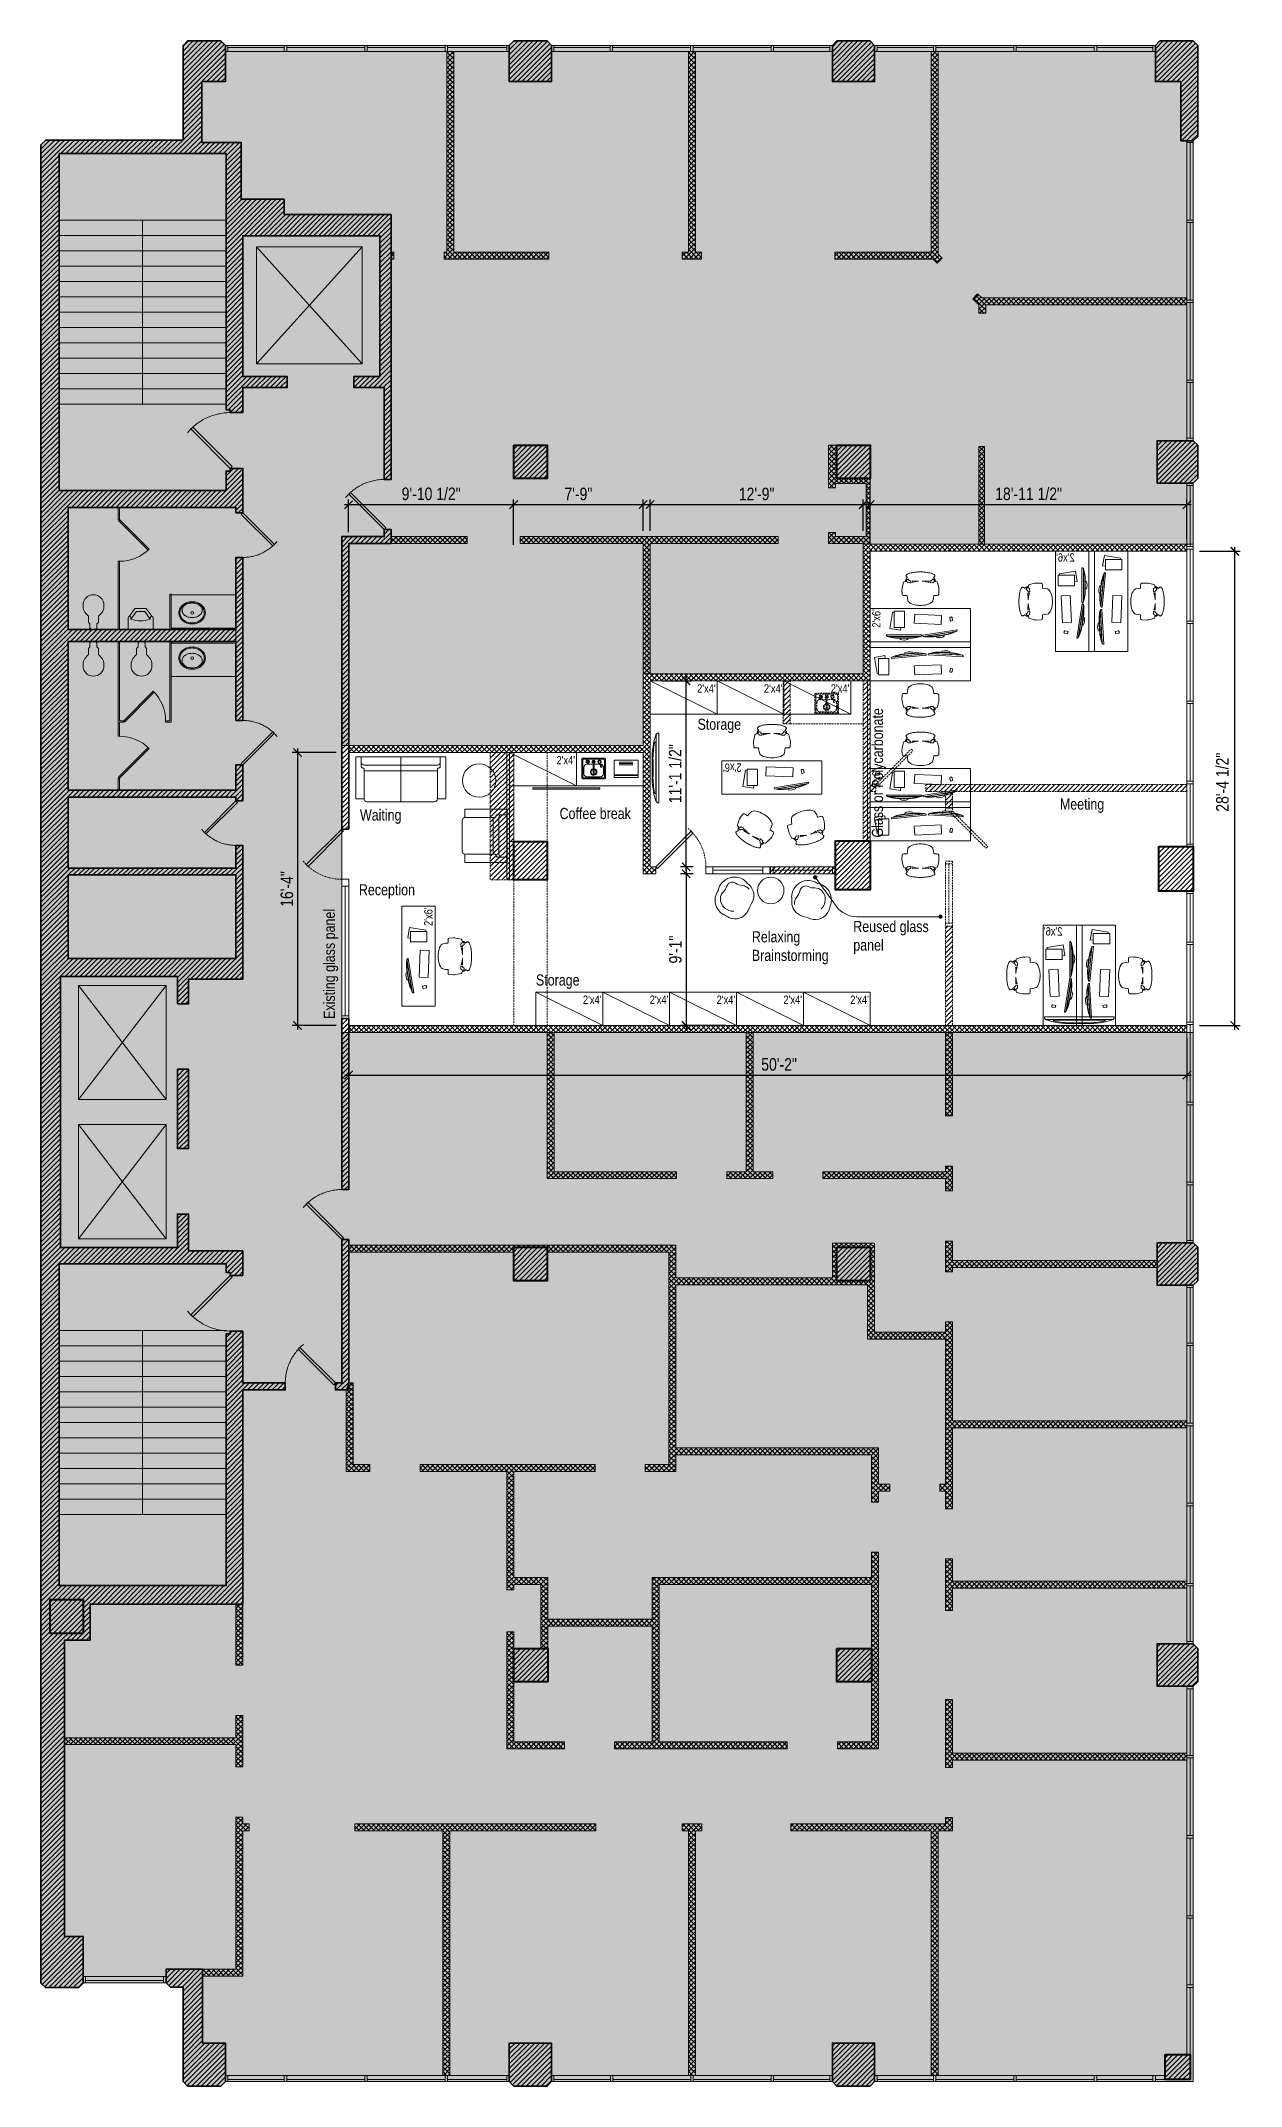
# Model space of a CAD drawing. Header units: inches. Extents: x 2034 to 6496, y 527 to 1995.
# Drawn here: x 4434 to 5296, y 527 to 1995 of the extents above; entities that cross this region are included whole.
import ezdxf

# ---------------------------------------------------------------- set-up
doc = ezdxf.new("R2010")
doc.units = ezdxf.units.IN
doc.header["$LTSCALE"] = 5
doc.header["$MEASUREMENT"] = 0
doc.linetypes.add('HIDDEN', pattern=[0.375, 0.25, -0.125])
doc.layers.get('0').update_dxf_attribs({"linetype": 'CONTINUOUS', "lineweight": 5})
doc.layers.get('DEFPOINTS').update_dxf_attribs({"linetype": 'CONTINUOUS', "lineweight": 5})
for name, color, linetype, lineweight in [('Annotations', 8, 'CONTINUOUS', 5), ('Appliances', 140, 'CONTINUOUS', 9), ('Drywalls', 7, 'CONTINUOUS', 20), ('Framing', 142, 'CONTINUOUS', 13), ('Hatches', 8, 'CONTINUOUS', 5), ('Projections', 157, 'HIDDEN', 5), ('Structure', 7, 'CONTINUOUS', 40), ('Viewed', 156, 'CONTINUOUS', 9), ('Walls', 7, 'CONTINUOUS', 35)]:
    doc.layers.add(name, color=color, linetype=linetype, lineweight=lineweight)
doc.layers.add('Demolished', color=7, linetype='HIDDEN', lineweight=5, true_color=0xfa0000)
doc.layers.add('Zones', color=7, linetype='CONTINUOUS', lineweight=5, true_color=0xe3e3e3, transparency=0.7)
doc.styles.get("Standard").update_dxf_attribs({"font": 'arial.ttf', "width": 0.8})
doc.dimstyles.new('ARCH', dxfattribs={"dimscale": 96, "dimtxt": 0.09375, "dimasz": 0.0625, "dimexe": 0.04, "dimexo": 0.09375, "dimgap": 0.03125, "dimtad": 1, "dimdec": 5, "dimrnd": 0.0625, "dimzin": 3, "dimdsep": 46, "dimlunit": 4, "dimtxsty": 'Standard', "dimblk": 'OBLIQUE', "dimblk1": 'ARCHTICK', "dimblk2": 'ARCHTICK', "dimsah": 1, "dimcen": 0.03125, "dimdle": 0.03125, "dimclrd": 256, "dimclre": 256, "dimclrt": 256, "dimazin": 0, "dimtfac": 1, "dimtmove": 2, "dimatfit": 3, "dimldrblk": 'ARO14', "dimfxl": 0.3, "dimfxlon": 1, "dimfrac": 2, "dimarcsym": 0})
pattern_1 = [(45, (2400, 4e-14), (-1.767767, 1.767767), [])]
pattern_2 = [(45, (2400, 4e-14), (-1.767767, 1.767767), []), (135, (2400, 4e-14), (-1.767767, -1.767767), [])]

msp = doc.modelspace()

# ---------------------------------------------------------------- texts
at = {"layer": 'Annotations', "char_height": 8, "width": 99.66850722, "attachment_point": 1, "rotation": 90}
for s, insert in [('{Glass or Polycarbonate}', (5031.162879, 1423.346839)), ('{Existing glass panel}', (4637.536966, 1293.098826))]:
    msp.add_mtext(s, dxfattribs=dict(at, insert=insert))
at = {"layer": 'Annotations', "char_height": 8, "width": 60.99887021, "attachment_point": 1}
for s, insert in [('{Storage}', (4905.955133, 1508.72337)), ('{Waiting}', (4663.559074, 1443.551119)), ('{Coffee break}', (4806.90787, 1444.629355)), ('{Meeting}', (5166.191488, 1451.439961)), ('{Reception}', (4662.807328, 1389.873617)), ('{Relaxing\\PBrainstorming}', (4944.976153, 1356.068678)), ('{Reused glass\\Ppanel}', (5017.805691, 1363.489767)), ('{Storage}', (4789.929252, 1325.06988))]:
    msp.add_mtext(s, dxfattribs=dict(at, insert=insert))

# ---------------------------------------------------------------- blocks, each defined once
blk = doc.blocks.new('sink')
at = {"color": 0, "linetype": 'ByBlock', "lineweight": -2}
for p, q in [((-8, 0), (8, 0)), ((-8.5, -14.4), (-8.5, -0.5)), ((-7.8, -13.7), (-7.8, -1.2)), ((7.3, -14.2), (-7.3, -14.2)), ((-7.3, -0.8), (7.2, -0.8)), ((-7, -11.4), (-7, -6.5)), ((5, -13.4), (-5, -13.4)), ((-4.4, -4.5), (-0.3, -4.5)), ((-0.3, -2.6), (-0.3, -11)), ((0.4, -2.6), (0.4, -11)), ((0.4, -4.5), (5, -4.5)), ((3.8, -2.6), (3.8, -4)), ((3.8, -3.5), (4.7, -3.5)), ((3.8, -4), (4.7, -4)), ((4, -2.2), (4, -2)), ((4, -2), (4.5, -2)), ((4.4, -4.5), (4.5, -4.5)), ((4.5, -2), (4.5, -2.2)), ((4.7, -2.6), (4.7, -4)), ((7, -6.5), (7, -11.4)), ((7.8, -1.3), (7.8, -13.7)), ((8.5, -0.5), (8.5, -14.4)), ((8, -14.9), (-8, -14.9))]:
    blk.add_line(p, q, dxfattribs=at)
blk.add_circle((-5.4, -6.1), 0.562, dxfattribs=at)
for centre, radius, start, end in [((-8, -0.5), 0.5, 90, 180), ((-8, -14.4), 0.5, 180, 270), ((-7.3, -13.7), 0.5, 180, 270), ((-7.3, -1.3), 0.5, 90, 180), ((-5, -6.5), 2, 95.6075, 180), ((-5, -11.4), 2, 180, 270.4143), ((-6.7, -4.6), 1.44, 318, 357), ((-4.2, -2.6), 1.25, 274.0491, 180), ((-4.2, -2.6), 1.25, 180, 229.3004), ((-4.2, -2.6), 0.875, 285.1914, 180), ((-4.2, -2.6), 0.875, 180, 218.2315), ((-3.5, -5.8), 1.44, 144, 183), ((-9.7, -1.6), 6, 332, 349), ((0, -10), 2.38, 99.0847, 180), ((0, -10), 2.38, 180, 80.9152), ((0, -10), 1.88, 101.5369, 180), ((0, -10), 1.88, 180, 78.463), ((0, -2.6), 1.19, 289, 180), ((0, -2.6), 1.19, 180, 252), ((0, -2.6), 0.562, 0, 180), ((0, -2.6), 0.562, 180, 229), ((0, -2.6), 0.562, 180, 180.0000027777752), ((0, -2.6), 0.375, 0, 180), ((0, -2.6), 0.375, 180, 180.0000027777867), ((0, -10.3), 0.875, 244.6232, 295.3759), ((0, -2.6), 0.562, 312, 0), ((4.2, -2.6), 1.19, 291.619, 180), ((4.2, -2.6), 1.19, 180, 248.3818), ((4.2, -2.6), 0.688, 309.5214, 180), ((4.2, -2.6), 0.688, 180, 230.4789), ((4.2, -2.6), 0.438, 126.7879, 180.1371), ((4.2, -2.6), 0.438, 0.003, 52.5133), ((5, -6.5), 2, 0, 90), ((5, -11.4), 2, 270.4143, 0), ((7.2, -13.7), 0.5, 270, 0), ((7.2, -1.3), 0.5, 0, 90), ((8, -0.5), 0.5, 0, 90), ((8, -14.4), 0.5, 270, 0)]:
    blk.add_arc(centre, radius, start, end, dxfattribs=at)
for centre, major_axis, ratio, start_param, end_param in [((0.8, -5.8), (0, -7.24), 0.84608, 4.223697, 4.555309), ((-11.1, -1.5), (7.58, 0), 0.813102, -0.575959, -0.488692)]:
    blk.add_ellipse(centre, major_axis=major_axis, ratio=ratio, start_param=start_param, end_param=end_param, dxfattribs=at)
blk = doc.blocks.new('DR1H45')
at = {"color": 0, "linetype": 'ByBlock', "lineweight": -2}
for p, q in [((-0.5, 0), (0.207, 0.707)), ((-0.465, -0.035), (0.242, 0.672)), ((0.207, 0.707), (0.242, 0.672)), ((-0.5, 0), (-0.465, -0.035))]:
    blk.add_line(p, q, dxfattribs=at)
at = {"layer": 'Projections'}
blk.add_arc((-0.5, 0), 1, 0, 50.1944, dxfattribs=at)
blk = doc.blocks.new('_ArchTick')
at = {"const_width": 0.15}
blk.add_lwpolyline([(-0.5, -0.5), (0.5, 0.5)], dxfattribs=at)
blk = doc.blocks.new('*D62')
at = {"layer": 'Annotations', "lineweight": -2, "transparency": 16777216}
for p, q in [((4652.4, 1662.4), (4776.9, 1662.4)), ((4655.4, 1642.6), (4655.4, 1666.2)), ((4773.9, 1633.6), (4773.9, 1666.2))]:
    blk.add_line(p, q, dxfattribs=at)
at = {"layer": 'DEFPOINTS', "color": 0, "transparency": 16777216}
for p in [(4773.9, 1662.4), (4655.4, 1633.6), (4773.9, 1484.4)]:
    blk.add_point(p, dxfattribs=at)
at = {"layer": 'Annotations', "lineweight": -2, "transparency": 16777216, "xscale": 6, "yscale": 6, "zscale": 6, "rotation": 180}
blk.add_blockref('_ArchTick', (4655.4, 1662.4), dxfattribs=at)
at = {"layer": 'Annotations', "lineweight": -2, "transparency": 16777216, "xscale": 6, "yscale": 6, "zscale": 6}
blk.add_blockref('_ArchTick', (4773.9, 1662.4), dxfattribs=at)
at = {"layer": 'Annotations', "transparency": 16777216, "insert": (4714.7, 1670.1), "char_height": 9, "attachment_point": 5}
blk.add_mtext('9\'-10 1/2"', dxfattribs=at)
blk = doc.blocks.new('_Oblique')
at = {"lineweight": -2}
blk.add_line((-0.5, -0.5), (0.5, 0.5), dxfattribs=at)
blk = doc.blocks.new('ARO14')
blk.add_line((0, 0), (-1.02, 0))
at = {"const_width": 0.0625}
blk.add_lwpolyline([(-0.77, 0.47), (0, 0), (-0.77, -0.47)], dxfattribs=at)
blk = doc.blocks.new('*D63')
at = {"layer": 'Annotations', "lineweight": -2, "transparency": 16777216}
for p, q in [((4902.9, 1397.4), (4893.8, 1397.4)), ((4897.7, 1400.4), (4897.7, 1285.4)), ((4926.5, 1288.4), (4893.8, 1288.4))]:
    blk.add_line(p, q, dxfattribs=at)
at = {"layer": 'DEFPOINTS', "color": 0, "transparency": 16777216}
for p in [(4911.9, 1397.4), (4897.7, 1288.4), (4958.9, 1288.4)]:
    blk.add_point(p, dxfattribs=at)
at = {"layer": 'Annotations', "lineweight": -2, "transparency": 16777216, "xscale": 6, "yscale": 6, "zscale": 6}
for p, rotation in [((4897.7, 1397.4), 90), ((4897.7, 1288.4), 270)]:
    blk.add_blockref('_ArchTick', p, dxfattribs=dict(at, rotation=rotation))
at = {"layer": 'Annotations', "transparency": 16777216, "insert": (4890.1, 1342.9), "char_height": 9, "attachment_point": 5, "rotation": 90}
blk.add_mtext('9\'-1"', dxfattribs=at)
blk = doc.blocks.new('*D64')
at = {"layer": 'Annotations', "lineweight": -2, "transparency": 16777216}
for p, q in [((4646.4, 1484.4), (4614.8, 1484.4)), ((4618.7, 1487.4), (4618.7, 1285.4)), ((4646.4, 1288.4), (4614.8, 1288.4))]:
    blk.add_line(p, q, dxfattribs=at)
at = {"layer": 'DEFPOINTS', "color": 0, "transparency": 16777216}
for p in [(4655.4, 1484.4), (4618.7, 1288.4), (4655.4, 1288.4)]:
    blk.add_point(p, dxfattribs=at)
at = {"layer": 'Annotations', "lineweight": -2, "transparency": 16777216, "xscale": 6, "yscale": 6, "zscale": 6}
for p, rotation in [((4618.7, 1484.4), 90), ((4618.7, 1288.4), 270)]:
    blk.add_blockref('_ArchTick', p, dxfattribs=dict(at, rotation=rotation))
at = {"layer": 'Annotations', "transparency": 16777216, "insert": (4611.1, 1386.4), "char_height": 9, "attachment_point": 5, "rotation": 90}
blk.add_mtext('16\'-4"', dxfattribs=at)
blk = doc.blocks.new('*D65')
at = {"layer": 'Annotations', "lineweight": -2, "transparency": 16777216}
for p, q in [((4868.9, 1662.4), (5027.9, 1662.4)), ((4871.9, 1643.5), (4871.9, 1666.2)), ((5024.9, 1643.5), (5024.9, 1666.2))]:
    blk.add_line(p, q, dxfattribs=at)
at = {"layer": 'DEFPOINTS', "color": 0, "transparency": 16777216}
for p in [(5024.9, 1662.4), (4871.9, 1634.5), (5024.9, 1634.5)]:
    blk.add_point(p, dxfattribs=at)
at = {"layer": 'Annotations', "lineweight": -2, "transparency": 16777216, "xscale": 6, "yscale": 6, "zscale": 6, "rotation": 180}
blk.add_blockref('_ArchTick', (4871.9, 1662.4), dxfattribs=at)
at = {"layer": 'Annotations', "lineweight": -2, "transparency": 16777216, "xscale": 6, "yscale": 6, "zscale": 6}
blk.add_blockref('_ArchTick', (5024.9, 1662.4), dxfattribs=at)
at = {"layer": 'Annotations', "transparency": 16777216, "insert": (4948.4, 1670), "char_height": 9, "attachment_point": 5}
blk.add_mtext('12\'-9"', dxfattribs=at)
blk = doc.blocks.new('*D66')
at = {"layer": 'Annotations', "lineweight": -2, "transparency": 16777216}
for p, q in [((4880.9, 1535.9), (4901.5, 1535.9)), ((4897.7, 1399.4), (4897.7, 1538.9)), ((4902.9, 1402.4), (4893.8, 1402.4))]:
    blk.add_line(p, q, dxfattribs=at)
at = {"layer": 'DEFPOINTS', "color": 0, "transparency": 16777216}
for p in [(4871.9, 1535.9), (4897.7, 1535.9), (4911.9, 1402.4)]:
    blk.add_point(p, dxfattribs=at)
at = {"layer": 'Annotations', "lineweight": -2, "transparency": 16777216, "xscale": 6, "yscale": 6, "zscale": 6}
for p, rotation in [((4897.7, 1535.9), 90), ((4897.7, 1402.4), 270)]:
    blk.add_blockref('_ArchTick', p, dxfattribs=dict(at, rotation=rotation))
at = {"layer": 'Annotations', "transparency": 16777216, "insert": (4890, 1469.2), "char_height": 9, "attachment_point": 5, "rotation": 90}
blk.add_mtext('11\'-1 1/2"', dxfattribs=at)
blk = doc.blocks.new('*D67')
at = {"layer": 'Annotations', "lineweight": -2, "transparency": 16777216}
for p, q in [((5291.8, 1285.4), (5291.8, 1631.9)), ((5266.4, 1628.9), (5295.6, 1628.9)), ((5266.4, 1288.4), (5295.6, 1288.4))]:
    blk.add_line(p, q, dxfattribs=at)
at = {"layer": 'DEFPOINTS', "color": 0, "transparency": 16777216}
for p in [(5257.4, 1628.9), (5291.8, 1628.9), (5257.4, 1288.4)]:
    blk.add_point(p, dxfattribs=at)
at = {"layer": 'Annotations', "lineweight": -2, "transparency": 16777216, "xscale": 6, "yscale": 6, "zscale": 6}
for p, rotation in [((5291.8, 1628.9), 90), ((5291.8, 1288.4), 270)]:
    blk.add_blockref('_ArchTick', p, dxfattribs=dict(at, rotation=rotation))
at = {"layer": 'Annotations', "transparency": 16777216, "insert": (5282.9, 1463.1), "char_height": 9, "attachment_point": 5, "rotation": 90}
blk.add_mtext('28\'-4 1/2"', dxfattribs=at)
blk = doc.blocks.new('*D68')
at = {"layer": 'Annotations', "lineweight": -2, "transparency": 16777216}
for p, q in [((5026.9, 1662.4), (5260.4, 1662.4)), ((5029.9, 1637.9), (5029.9, 1666.2)), ((5257.4, 1637.9), (5257.4, 1666.2))]:
    blk.add_line(p, q, dxfattribs=at)
at = {"layer": 'DEFPOINTS', "color": 0, "transparency": 16777216}
for p in [(5257.4, 1662.4), (5029.9, 1628.9), (5257.4, 1628.9)]:
    blk.add_point(p, dxfattribs=at)
at = {"layer": 'Annotations', "lineweight": -2, "transparency": 16777216, "xscale": 6, "yscale": 6, "zscale": 6, "rotation": 180}
blk.add_blockref('_ArchTick', (5029.9, 1662.4), dxfattribs=at)
at = {"layer": 'Annotations', "lineweight": -2, "transparency": 16777216, "xscale": 6, "yscale": 6, "zscale": 6}
blk.add_blockref('_ArchTick', (5257.4, 1662.4), dxfattribs=at)
at = {"layer": 'Annotations', "transparency": 16777216, "insert": (5143.7, 1670.1), "char_height": 9, "attachment_point": 5}
blk.add_mtext('18\'-11 1/2"', dxfattribs=at)
blk = doc.blocks.new('*D69')
at = {"layer": 'Annotations', "lineweight": -2, "transparency": 16777216}
for p, q in [((4655.4, 1279.4), (4655.4, 1249)), ((5257.4, 1279.4), (5257.4, 1249)), ((4652.4, 1252.8), (5260.4, 1252.8))]:
    blk.add_line(p, q, dxfattribs=at)
at = {"layer": 'DEFPOINTS', "color": 0, "transparency": 16777216}
for p in [(4655.4, 1288.4), (5257.4, 1288.4), (5257.4, 1252.8)]:
    blk.add_point(p, dxfattribs=at)
at = {"layer": 'Annotations', "lineweight": -2, "transparency": 16777216, "xscale": 6, "yscale": 6, "zscale": 6, "rotation": 180}
blk.add_blockref('_ArchTick', (4655.4, 1252.8), dxfattribs=at)
at = {"layer": 'Annotations', "lineweight": -2, "transparency": 16777216, "xscale": 6, "yscale": 6, "zscale": 6}
blk.add_blockref('_ArchTick', (5257.4, 1252.8), dxfattribs=at)
at = {"layer": 'Annotations', "transparency": 16777216, "insert": (4964.5, 1260.4), "char_height": 9, "attachment_point": 5}
blk.add_mtext('50\'-2"', dxfattribs=at)
blk = doc.blocks.new('storage')
blk.add_line((0, 24), (48, 0))
blk.add_lwpolyline([(0, 0), (0, 24), (48, 24), (48, 0)], close=True)
at = {"layer": 'Annotations', "insert": (33.7, 21.5), "char_height": 6, "width": 60.999, "attachment_point": 1}
blk.add_mtext("{2'x4'}", dxfattribs=at)
blk = doc.blocks.new('opouf')
at = {"color": 0, "linetype": 'ByBlock', "lineweight": -2}
for points in [[(-13.2, -2), (-13.2, 1.5, -0.325424), (-6.2, 11.2, 0.010362), (0.1, 13.4, -0.41691), (13.6, 7.1, -0.030344), (14.6, 3.6, -0.031623)], [(7.9, 6.4, -0.425867), (8.3, -6.8, -0.211513), (3.3, -8.7, 0.12818), (-1.3, -9.7, -0.489828), (-7.2, -7, 0.118833), (-9.6, -2.1, -0.210657), (-11.1, 3.2)]]:
    blk.add_lwpolyline(points, format="xyb", dxfattribs=at)
for centre, start, end in [((3.3, -0.2), 279.9956, 18.3369), ((-1.3, -2), 180, 303.6073)]:
    blk.add_arc(centre, 12, start, end, dxfattribs=at)
blk = doc.blocks.new('*D70')
at = {"layer": 'Annotations', "lineweight": -2, "transparency": 16777216}
for p, q in [((4770.9, 1662.4), (4869.9, 1662.4)), ((4773.9, 1633.6), (4773.9, 1666.2)), ((4866.9, 1643.5), (4866.9, 1666.2))]:
    blk.add_line(p, q, dxfattribs=at)
at = {"layer": 'DEFPOINTS', "color": 0, "transparency": 16777216}
for p in [(4866.9, 1662.4), (4866.9, 1634.5), (4773.9, 1484.4)]:
    blk.add_point(p, dxfattribs=at)
at = {"layer": 'Annotations', "lineweight": -2, "transparency": 16777216, "xscale": 6, "yscale": 6, "zscale": 6, "rotation": 180}
blk.add_blockref('_ArchTick', (4773.9, 1662.4), dxfattribs=at)
at = {"layer": 'Annotations', "lineweight": -2, "transparency": 16777216, "xscale": 6, "yscale": 6, "zscale": 6}
blk.add_blockref('_ArchTick', (4866.9, 1662.4), dxfattribs=at)
at = {"layer": 'Annotations', "transparency": 16777216, "insert": (4820.4, 1670), "char_height": 9, "attachment_point": 5}
blk.add_mtext('7\'-9"', dxfattribs=at)
blk = doc.blocks.new('herman miller')
at = {"color": 0, "linetype": 'ByBlock', "lineweight": -2}
for p, q in [((2130, 3358), (2129, 3346)), ((2242, 3404), (2149, 3382)), ((2363, 3404), (2285, 3408)), ((2387, 3326), (2387, 3379)), ((2066, 3309), (2035, 3333)), ((2071, 3322), (2066, 3309)), ((2101, 3339), (2071, 3322)), ((2090, 3296), (2092, 3309)), ((2092, 3289), (2090, 3296)), ((2092, 3309), (2113, 3327)), ((2111, 3275), (2092, 3289)), ((2113, 3343), (2101, 3339)), ((2120, 3264), (2111, 3275)), ((2129, 3346), (2113, 3343)), ((2113, 3327), (2129, 3329)), ((2121, 3251), (2120, 3264)), ((2155, 3248), (2121, 3251)), ((2121, 3223), (2147, 3224)), ((2122, 3104), (2121, 3223)), ((2121, 2920), (2122, 3038)), ((2129, 3157), (2122, 3104)), ((2122, 3038), (2129, 2985)), ((2130, 3166), (2129, 3157)), ((2129, 2985), (2130, 2976)), ((2147, 3224), (2130, 3166)), ((2154, 3304), (2151, 3291)), ((2151, 3291), (2151, 3288)), ((2151, 3288), (2154, 3267)), ((2154, 3267), (2155, 3254)), ((2155, 3254), (2155, 3248)), ((2433, 3309), (2384, 3314)), ((2475, 3300), (2433, 3309)), ((2493, 3293), (2475, 3300)), ((2510, 3279), (2493, 3293)), ((2526, 3257), (2510, 3279)), ((2540, 3229), (2526, 3257)), ((2551, 3195), (2540, 3229)), ((2560, 3157), (2551, 3195)), ((2551, 2947), (2560, 2985)), ((2564, 3125), (2560, 3157)), ((2560, 2985), (2564, 3017)), ((2035, 2810), (2066, 2833)), ((2066, 2833), (2071, 2820)), ((2071, 2820), (2101, 2803)), ((2090, 2846), (2092, 2853)), ((2092, 2833), (2090, 2846)), ((2092, 2853), (2111, 2868)), ((2113, 2816), (2092, 2833)), ((2101, 2803), (2113, 2800)), ((2111, 2868), (2120, 2878)), ((2129, 2813), (2113, 2816)), ((2113, 2800), (2129, 2796)), ((2120, 2878), (2121, 2891)), ((2147, 2918), (2121, 2920)), ((2121, 2891), (2155, 2895)), ((2129, 2796), (2130, 2784)), ((2130, 2976), (2147, 2918)), ((2149, 2760), (2242, 2738)), ((2154, 2875), (2151, 2854)), ((2151, 2854), (2151, 2851)), ((2151, 2851), (2154, 2838)), ((2155, 2888), (2154, 2875)), ((2155, 2895), (2155, 2888)), ((2285, 2734), (2363, 2738)), ((2384, 2828), (2433, 2833)), ((2387, 2764), (2387, 2816)), ((2433, 2833), (2475, 2843)), ((2475, 2843), (2493, 2849)), ((2493, 2849), (2510, 2863)), ((2510, 2863), (2526, 2885)), ((2526, 2885), (2540, 2913)), ((2540, 2913), (2551, 2947))]:
    blk.add_line(p, q, dxfattribs=at)
for centre, radius, start, end in [((2155, 3357), 25.4, 103.3925, 178.698), ((2277, 3256), 152, 87.0643, 103.3925), ((2362, 3379), 25.4, 0, 87.0643), ((2028, 3323), 11.4, 52.4809, 89.3775), ((2154, 3330), 25.4, 181.636, 262.725), ((2154, 3330), 25.4, 262.725, 269.798), ((2362, 3326), 25.4, 332.4862, 0), ((2135, 3071), 432, 352.8004, 7.1996), ((2028, 2819), 11.4, 270.6225, 307.5191), ((2154, 2812), 25.4, 97.275, 178.364), ((2155, 2785), 25.4, 181.302, 256.6075), ((2154, 2812), 25.4, 90.202, 97.275), ((2277, 2886), 152, 256.6075, 272.9357), ((2362, 2764), 25.4, 272.9357, 0), ((2362, 2816), 25.4, 0, 27.5138)]:
    blk.add_arc(centre, radius, start, end, dxfattribs=at)
blk.add_open_spline([(2028, 3335), (2025, 3335), (2017, 3333), (2006, 3323), (1996, 3307), (1986, 3285), (1977, 3258), (1970, 3227), (1964, 3191), (1958, 3140), (1956, 3085), (1957, 3030), (1961, 2976), (1969, 2913), (1986, 2854), (2002, 2822), (2017, 2810), (2025, 2807), (2028, 2807)], degree=3, knots=[0, 0, 0, 0, 0.05, 0.1, 0.15, 0.2, 0.25, 0.3, 0.35, 0.4, 0.5, 0.55, 0.6, 0.7, 0.8, 0.9, 0.95, 1, 1, 1, 1], dxfattribs=at)
blk = doc.blocks.new('monitor')
at = {"color": 0, "linetype": 'ByBlock', "lineweight": -2}
for p, q in [((-12.5, 0.6), (-12.5, 0)), ((-12.5, 0.6), (-12.5, 0)), ((-12.2, 0.6), (-12.5, 0.6)), ((-12.5, 0), (12.5, 0)), ((-12.2, 1), (12.2, 1)), ((-12.2, 1), (-12.2, 0.6)), ((-9.2, 1.1), (-9.2, 1.5)), ((-9.2, 1.1), (-9.2, 1.5)), ((-9.2, 1.1), (9.2, 1.1)), ((-2.7, 3.2), (-2.7, 2.4)), ((-2.7, 2.4), (2.7, 2.4)), ((-2.7, 2.1), (2.7, 2.1)), ((2.7, 3.2), (2.7, 2.4)), ((9.2, 1.1), (9.2, 1.5)), ((12.2, 1), (12.2, 0.6)), ((12.2, 0.6), (12.5, 0.6)), ((12.5, 0.6), (12.5, 0))]:
    blk.add_line(p, q, dxfattribs=at)
for centre, radius, start, end in [((-3.2, -26.5), 28.9, 88.9181, 108.1434), ((-3.2, -26.5), 28.6, 88.9181, 102.1432), ((0, -3.9), 7.54, 69.1704, 110.8296), ((3.2, -26.5), 28.9, 71.8566, 91.0819), ((3.2, -26.5), 28.6, 77.8568, 91.0819)]:
    blk.add_arc(centre, radius, start, end, dxfattribs=at)
blk = doc.blocks.new('office single')
at = {"color": 0, "linetype": 'ByBlock', "lineweight": -2}
for points in [[(0, 0), (0, 24), (72, 24), (72, 0)], [(53.8, 18.1), (46.2, 18.1), (46.2, 6.4), (53.8, 6.4)]]:
    blk.add_lwpolyline(points, close=True, dxfattribs=at)
at = {"color": 0, "linetype": 'ByBlock', "lineweight": -2, "flags": 128}
blk.add_lwpolyline([(13.2, 17.5), (12.8, 15.3), (14.4, 14.9), (14.9, 17.1, 0.414214), (14.5, 17.7), (13.8, 17.8, 0.414214)], format="xyb", close=True, dxfattribs=at)
blk.add_lwpolyline([(40, 19.8), (40.3, 13.3), (21, 12.5), (20.7, 18.9)], close=True, dxfattribs=at)
at = {"color": 0, "linetype": 'ByBlock', "lineweight": -2}
blk.add_lwpolyline([(48.9, 6.4), (49.2, 4.3), (56.7, 5.5), (54.8, 17.2), (53.8, 17)], dxfattribs=at)
at = {"color": 0, "linetype": 'ByBlock', "lineweight": -2, "xscale": 0.03937007874015748, "yscale": 0.03937007874015748, "zscale": 0.03937007874015748, "rotation": 270}
blk.add_blockref('herman miller', (-85, 127.2), dxfattribs=at)
at = {"color": 0, "linetype": 'ByBlock', "lineweight": -2, "rotation": 170.8111639226411}
blk.add_blockref('monitor', (22, 6.7), dxfattribs=at)
at = {"layer": 'Annotations', "extrusion": (0, 0, -1), "insert": (57.7, 16.1), "char_height": 6, "width": 60.999, "attachment_point": 1, "text_direction": (1, 0, 0)}
blk.add_mtext("{2'x6'}", dxfattribs=at)
blk = doc.blocks.new('office twin')
at = {"color": 0, "linetype": 'ByBlock', "lineweight": -2}
for points in [[(72, 28), (72, 52), (0, 52), (0, 28)], [(17.1, 50.1), (24.7, 50.1), (24.7, 38.3), (17.1, 38.3)], [(32, 47.8), (31.7, 41.3), (51, 40.5), (51.3, 46.9)], [(0, 28), (0, 24), (72, 24), (72, 28)], [(72, 24), (72, 0), (0, 0), (0, 24)], [(5.9, 4.2), (13.4, 4.2), (13.4, 16), (5.9, 16)], [(32, 4.2), (31.7, 10.7), (51, 11.5), (51.3, 5.1)]]:
    blk.add_lwpolyline(points, close=True, dxfattribs=at)
for points in [[(22, 38.3), (21.7, 36.3), (14.2, 37.5), (16.1, 49.1), (17.1, 49)], [(10.8, 16), (10.4, 18.1), (3, 16.8), (4.9, 5.2), (5.9, 5.4)]]:
    blk.add_lwpolyline(points, dxfattribs=at)
for points in [[(58.8, 45.5), (59.2, 43.3), (57.6, 42.9), (57.1, 45.1, -0.414214), (57.5, 45.7), (58.2, 45.8, -0.414214)], [(58.8, 6.5), (59.2, 8.7), (57.6, 9.1), (57.1, 6.9, 0.414214), (57.5, 6.3), (58.2, 6.2, 0.414214)]]:
    blk.add_lwpolyline(points, format="xyb", close=True, dxfattribs=at)
at = {"color": 0, "linetype": 'ByBlock', "lineweight": -2, "yscale": 0.03937007874015748, "zscale": 0.03937007874015748}
for p, xscale, rotation in [((157, 155.2), -0.03937007874015748, 89.99999999999991), ((157, -103.2), 0.03937007874015748, 89.99999999999993)]:
    blk.add_blockref('herman miller', p, dxfattribs=dict(at, xscale=xscale, rotation=rotation))
at = {"color": 0, "linetype": 'ByBlock', "lineweight": -2, "xscale": -1}
for p, rotation in [((24.3, 32.9), 179.9999999999999), ((50, 34.7), 189.1888360773588)]:
    blk.add_blockref('monitor', p, dxfattribs=dict(at, rotation=rotation))
at = {"color": 0, "linetype": 'ByBlock', "lineweight": -2}
for p, rotation in [((27.8, 17.2), 5.844565877387316), ((54.2, 18), 356.6557298000283)]:
    blk.add_blockref('monitor', p, dxfattribs=dict(at, rotation=rotation))
at = {"layer": 'Annotations', "insert": (1.4, 38.1), "char_height": 6, "width": 60.999, "attachment_point": 1, "rotation": 90}
blk.add_mtext("{2'x6'}", dxfattribs=at)

# ---------------------------------------------------------------- dimensions: what is measured, and where the dimension line sits
at = {"layer": 'Annotations'}
for base, p1, p2, picture, middle in [((4773.943411, 1662.405501), (4655.443411, 1633.605501), (4773.943411, 1484.407518), '*D62', (4714.693411, 1670.05898)), ((4866.943411, 1662.405501), (4773.943411, 1484.407518), (4866.943411, 1634.464498), '*D70', (4820.443411, 1670.000658)), ((5024.943411, 1662.405501), (4871.943411, 1634.464498), (5024.943411, 1634.464498), '*D65', (4948.443411, 1670.000658)), ((5257.443411, 1662.405501), (5029.943411, 1628.907518), (5257.443411, 1628.907518), '*D68', (5143.693411, 1670.05898))]:
    dim = msp.add_linear_dim(base=base, p1=p1, p2=p2, dimstyle='ARCH', dxfattribs=at)
    dim.commit()
    dim.dimension.update_dxf_attribs({"geometry": picture, "text_midpoint": middle})
dim = msp.add_linear_dim(base=(5291.758098, 1628.907518), p1=(5257.443411, 1288.407518), p2=(5257.443411, 1628.907518), angle=90, dimstyle='ARCH', dxfattribs=at)
dim.commit()
dim.dimension.update_dxf_attribs({"geometry": '*D67', "text_midpoint": (5282.87026, 1463.081668), "dimtype": 160})
for base, p1, p2, picture, middle in [((4897.659978, 1535.907518), (4911.943411, 1402.407518), (4871.943411, 1535.907518), '*D66', (4890.006499, 1469.157518)), ((4618.659963, 1288.407518), (4655.443411, 1484.407518), (4655.443411, 1288.407518), '*D64', (4611.064807, 1386.407518)), ((4897.659978, 1288.407518), (4911.943411, 1397.407518), (4958.943411, 1288.407518), '*D63', (4890.064821, 1342.907518))]:
    dim = msp.add_linear_dim(base=base, p1=p1, p2=p2, angle=90, dimstyle='ARCH', dxfattribs=at)
    dim.commit()
    dim.dimension.update_dxf_attribs({"geometry": picture, "text_midpoint": middle})
dim = msp.add_linear_dim(base=(5257.443411, 1252.792571), p1=(4655.443411, 1288.407518), p2=(5257.443411, 1288.407518), dimstyle='ARCH', dxfattribs=at)
dim.commit()
dim.dimension.update_dxf_attribs({"geometry": '*D69', "text_midpoint": (4964.499286, 1260.387728), "dimtype": 160})

# ---------------------------------------------------------------- hatches: boundary and pattern name
at = {"layer": 'Annotations'}
h = msp.add_hatch(color=256, dxfattribs=at)
edge = h.paths.add_edge_path()
edge.add_arc((4990.461391, 1394.787318), 1.292238, 0, 360)
h = msp.add_hatch(color=256, dxfattribs=at)
edge = h.paths.add_edge_path()
edge.add_arc((5080.421638, 1366.496115), 1.292238, 0, 360)
at = {"layer": 'Demolished'}
h = msp.add_hatch(dxfattribs=at)
h.set_pattern_fill('ANSI31', color=256, scale=20, style=0)
h.set_pattern_definition(pattern_1)
h.paths.add_polyline_path([(4972.443411, 1504.907518), (4972.443411, 1535.907518), (4967.443411, 1535.907518), (4967.443411, 1504.907518)])
h = msp.add_hatch(dxfattribs=at)
h.set_pattern_fill('ANSI31', color=256, scale=20, style=0)
h.set_pattern_definition(pattern_1)
h.paths.add_polyline_path([(5029.943411, 1420.907518), (5029.943411, 1456.407518), (5033.943411, 1456.407518), (5033.943411, 1461.407518), (5029.943411, 1461.407518), (5029.943411, 1535.907518), (5024.943411, 1535.907518), (5024.943411, 1420.907518)])
h = msp.add_hatch(dxfattribs=at)
h.set_pattern_fill('ANSI31', color=256, scale=20, style=0)
h.set_pattern_definition(pattern_1)
h.paths.add_polyline_path([(4757.156641, 1393.100537), (4773.943411, 1393.100537), (4773.943411, 1484.407518), (4757.156641, 1484.407518)])
h = msp.add_hatch(dxfattribs=at)
h.set_pattern_fill('ANSI31', color=256, scale=20, style=0)
h.set_pattern_definition(pattern_1)
h.paths.add_polyline_path([(5257.443411, 1456.407518), (5257.443411, 1461.407518), (5069.943411, 1461.407518), (5069.943411, 1456.407518), (5083.943411, 1456.407518), (5083.943411, 1444.407518), (5088.943411, 1444.407518), (5088.943411, 1456.407518)])
h = msp.add_hatch(dxfattribs=at)
h.set_pattern_fill('ANSI31', color=256, scale=20, style=0)
h.set_pattern_definition(pattern_1)
h.paths.add_polyline_path([(5004.943411, 1397.407518), (5004.943411, 1402.407518), (4958.307372, 1402.407518), (4958.307372, 1397.407518)])
h = msp.add_hatch(dxfattribs=at)
h.set_pattern_fill('ANSI31', color=256, scale=20, style=0)
h.set_pattern_definition(pattern_1)
h.paths.add_polyline_path([(5088.943411, 1288.407518), (5088.943411, 1359.771479), (5083.943411, 1359.771479), (5083.943411, 1288.407518)])
at = {"layer": 'Hatches'}
h = msp.add_hatch(dxfattribs=at)
h.set_pattern_fill('ANSI31', color=256, scale=20, style=0)
h.set_pattern_definition(pattern_1)
h.paths.add_polyline_path([(4451.443411, 776.975537), (4451.443411, 847.100537), (4469.76143, 847.100537), (4469.76143, 872.964498), (4579.443411, 872.964498), (4579.443411, 1026.714498), (4609.943411, 1026.714498), (4609.943411, 1031.714498), (4579.443411, 1031.714498), (4579.443411, 1068.964498), (4570.443411, 1068.964498), (4570.443411, 1066.964498), (4567.443411, 1066.964498), (4567.443411, 886.214498), (4447.443411, 886.214498), (4447.443411, 1117.214498), (4567.443411, 1117.214498), (4567.443411, 1110.964498), (4570.443411, 1110.964498), (4570.443411, 1108.964498), (4579.443411, 1108.964498), (4579.443411, 1126.464498), (4540.443411, 1126.464498), (4540.443411, 1152.964498), (4532.443411, 1152.964498), (4532.443411, 1128.964498), (4448.443411, 1128.964498), (4448.443411, 1323.464498), (4532.443411, 1323.464498), (4532.443411, 1303.964498), (4540.443411, 1303.964498), (4540.443411, 1321.714498), (4579.443411, 1321.714498), (4579.443411, 1417.714498), (4574.443411, 1417.714498), (4574.443411, 1401.464498), (4453.943411, 1401.464498), (4453.943411, 1452.464498), (4574.443411, 1452.464498), (4574.443411, 1449.714498), (4579.443411, 1449.714498), (4579.443411, 1475.464498), (4574.443411, 1475.464498), (4574.443411, 1457.464498), (4453.943411, 1457.464498), (4453.943411, 1564.214498), (4574.443411, 1564.214498), (4574.443411, 1507.464498), (4579.443411, 1507.464498), (4579.443411, 1624.464498), (4574.443411, 1624.464498), (4574.443411, 1572.714498), (4453.943411, 1572.714498), (4453.943411, 1660.464498), (4574.443411, 1660.464498), (4574.443411, 1656.464498), (4579.443411, 1656.464498), (4579.443411, 1688.464498), (4570.443411, 1688.464498), (4570.443411, 1686.464498), (4567.443411, 1686.464498), (4567.443411, 1672.464498), (4447.443411, 1672.464498), (4447.443411, 1914.464498), (4567.443411, 1914.464498), (4567.443411, 1730.464498), (4570.443411, 1730.464498), (4570.443411, 1728.464498), (4579.443411, 1728.464498), (4579.443411, 1746.464498), (4611.193411, 1746.464498), (4611.193411, 1754.464498), (4579.443411, 1754.464498), (4579.443411, 1855.464498), (4677.943411, 1855.464498), (4677.943411, 1754.464498), (4659.193411, 1754.464498), (4659.193411, 1746.464498), (4680.943411, 1746.464498), (4680.943411, 1680.464498), (4685.943411, 1680.464498), (4685.943411, 1746.464498), (4685.943411, 1870.714498), (4609.193411, 1870.714498), (4609.193411, 1881.714498), (4578.193411, 1881.714498), (4578.193411, 1922.464498), (4549.943411, 1922.464498), (4549.943411, 1966.214498), (4566.943411, 1966.214498), (4566.943411, 1992.214498), (4563.76143, 1995.396479), (4539.76143, 1995.396479), (4536.57945, 1992.214498), (4536.57945, 1924.214498), (4437.975896, 1924.214498), (4434.440363, 1920.678964), (4434.440363, 600.701042), (4437.622343, 597.519062), (4461.622343, 597.519062), (4464.804324, 600.701042), (4464.804324, 634.304596), (4451.443411, 634.304596), (4451.443411, 771.975537)])
h.paths.add_polyline_path([(4453.943411, 1396.464498), (4574.443411, 1396.464498), (4574.443411, 1336.464498), (4453.943411, 1336.464498)], flags=16)
h = msp.add_hatch(dxfattribs=at)
h.set_pattern_fill('ANSI37', color=256, scale=20, style=0)
h.set_pattern_definition(pattern_2)
h.paths.add_polyline_path([(4730.943411, 1987.714498), (4730.943411, 1843.714498), (4799.23294, 1843.714498), (4799.23294, 1838.714498), (4723.943411, 1838.714498), (4723.943411, 1843.714498), (4725.943411, 1843.714498), (4725.943411, 1987.714498)])
h = msp.add_hatch(dxfattribs=at)
h.set_pattern_fill('ANSI31', color=256, scale=20, style=0)
h.set_pattern_definition(pattern_1)
h.paths.add_polyline_path([(4773.943411, 1995.396479), (4770.76143, 1992.214498), (4770.76143, 1966.214498), (4801.125391, 1966.214498), (4801.125391, 1992.214498), (4797.943411, 1995.396479)])
h = msp.add_hatch(dxfattribs=at)
h.set_pattern_fill('ANSI37', color=256, scale=20, style=0)
h.set_pattern_definition(pattern_2)
h.paths.add_polyline_path([(4904.38643, 1987.714498), (4904.38643, 1843.714498), (4908.88643, 1843.714498), (4908.88643, 1838.714498), (4894.88643, 1838.714498), (4894.88643, 1843.714498), (4899.38643, 1843.714498), (4899.38643, 1987.714498)])
h = msp.add_hatch(dxfattribs=at)
h.set_pattern_fill('ANSI31', color=256, scale=20, style=0)
h.set_pattern_definition(pattern_1)
h.paths.add_polyline_path([(5029.943411, 1995.396479), (5033.125391, 1992.214498), (5033.125391, 1966.214498), (5002.76143, 1966.214498), (5002.76143, 1992.214498), (5005.943411, 1995.396479)])
h = msp.add_hatch(dxfattribs=at)
h.set_pattern_fill('ANSI37', color=256, scale=20, style=0)
h.set_pattern_definition(pattern_2)
h.paths.add_polyline_path([(5073.750391, 1987.714498), (5073.750391, 1843.714498), (5004.539921, 1843.714498), (5004.539921, 1838.714498), (5075.13643, 1838.714498), (5078.118979, 1835.73195), (5081.654513, 1839.267483), (5078.750391, 1842.171605), (5078.750391, 1987.714498)])
h = msp.add_hatch(dxfattribs=at)
h.set_pattern_fill('ANSI31', color=256, scale=20, style=0)
h.set_pattern_definition(pattern_1)
h.paths.add_polyline_path([(5252.943411, 1923.532518), (5261.943411, 1923.532518), (5265.125391, 1926.714498), (5265.125391, 1992.214498), (5261.943411, 1995.396479), (5237.943411, 1995.396479), (5234.76143, 1992.214498), (5234.76143, 1966.214498), (5252.943411, 1966.214498)])
h = msp.add_hatch(dxfattribs=at)
h.set_pattern_fill('ANSI37', color=256, scale=20, style=0)
h.set_pattern_definition(pattern_2)
h.paths.add_polyline_path([(4685.943411, 1843.714498), (4687.943411, 1843.714498), (4687.943411, 1838.714498), (4685.943411, 1838.714498)])
h = msp.add_hatch(dxfattribs=at)
h.set_pattern_fill('ANSI37', color=256, scale=20, style=0)
h.set_pattern_definition(pattern_2)
h.paths.add_polyline_path([(5257.443411, 1810.907518), (5110.014479, 1810.907518), (5107.110357, 1813.811639), (5103.574823, 1810.276105), (5107.943411, 1805.907518), (5107.943411, 1799.907518), (5112.943411, 1799.907518), (5112.943411, 1805.907518), (5257.443411, 1805.907518)])
h = msp.add_hatch(dxfattribs=at)
h.set_pattern_fill('ANSI37', color=256, scale=20, style=0)
h.set_pattern_definition(pattern_2)
h.paths.add_polyline_path([(5029.943411, 1681.100537), (5029.943411, 1633.907518), (5107.943411, 1633.907518), (5107.943411, 1704.254028), (5111.943411, 1704.254028), (5111.943411, 1633.907518), (5257.443411, 1633.907518), (5257.443411, 1628.907518), (5029.943411, 1628.907518), (5029.943411, 1535.907518), (4958.937891, 1535.907518), (4871.943411, 1535.907518), (4871.943411, 1402.407518), (4875.943411, 1402.407518), (4875.943411, 1397.407518), (4866.943411, 1397.407518), (4866.943411, 1484.407518), (4655.443411, 1484.407518), (4655.443411, 1489.407518), (4866.943411, 1489.407518), (4866.943411, 1634.464498), (4778.625391, 1634.464498), (4778.625391, 1639.464498), (4963.943411, 1639.464498), (4963.943411, 1634.464498), (4871.943411, 1634.464498), (4871.943411, 1540.907518), (5024.943411, 1540.907518), (5024.943411, 1634.464498), (4999.943411, 1634.464498), (4999.943411, 1642.464498), (5004.943411, 1642.464498), (5004.943411, 1639.464498), (5026.943411, 1639.464498), (5026.943411, 1677.464498), (5004.943411, 1677.464498), (5004.943411, 1674.464498), (4999.943411, 1674.464498), (4999.943411, 1705.100537), (5005.943411, 1705.100537), (5005.943411, 1681.100537)])
h.paths.add_polyline_path([(4685.943411, 1639.464498), (4740.443411, 1639.464498), (4740.443411, 1634.464498), (4685.943411, 1634.464498)], flags=17)
h.paths.add_polyline_path([(4958.307372, 1397.407518), (4957.943411, 1397.407518), (4957.943411, 1402.407518), (4958.307372, 1402.407518)], flags=17)
h = msp.add_hatch(dxfattribs=at)
h.set_pattern_fill('ANSI31', color=256, scale=20, style=0)
h.set_pattern_definition(pattern_1)
h.paths.add_polyline_path([(4773.943411, 1705.100537), (4797.943411, 1705.100537), (4797.943411, 1681.100537), (4773.943411, 1681.100537)])
h = msp.add_hatch(dxfattribs=at)
h.set_pattern_fill('ANSI31', color=256, scale=20, style=0)
h.set_pattern_definition(pattern_1)
h.paths.add_polyline_path([(5005.943411, 1705.100537), (5029.943411, 1705.100537), (5029.943411, 1681.100537), (5005.943411, 1681.100537)])
h = msp.add_hatch(dxfattribs=at)
h.set_pattern_fill('ANSI31', color=256, scale=20, style=0)
h.set_pattern_definition(pattern_1)
h.paths.add_polyline_path([(5261.943411, 1677.918557), (5235.943411, 1677.918557), (5235.943411, 1708.282518), (5261.943411, 1708.282518), (5265.125391, 1705.100537), (5265.125391, 1681.100537)])
h = msp.add_hatch(dxfattribs=at)
h.set_pattern_fill('ANSI31', color=256, scale=20, style=0)
h.set_pattern_definition(pattern_1)
h.paths.add_polyline_path([(4655.443411, 1429.407518), (4655.443411, 1493.407518), (4655.443411, 1634.464498), (4685.943411, 1634.464498), (4685.943411, 1644.464498), (4680.943411, 1644.464498), (4680.943411, 1639.464498), (4650.443411, 1639.464498), (4650.443411, 1429.407518)])
h = msp.add_hatch(dxfattribs=at)
h.set_pattern_fill('ANSI31', color=256, scale=20, style=0)
h.set_pattern_definition(pattern_1)
h.paths.add_polyline_path([(4773.943411, 1420.600537), (4797.943411, 1420.600537), (4797.943411, 1393.100537), (4773.943411, 1393.100537)])
h = msp.add_hatch(dxfattribs=at)
h.set_pattern_fill('ANSI31', color=256, scale=20, style=0)
h.set_pattern_definition(pattern_1)
h.paths.add_polyline_path([(5004.943411, 1420.907518), (5029.943411, 1420.907518), (5029.943411, 1385.907518), (5004.943411, 1385.907518)])
h = msp.add_hatch(dxfattribs=at)
h.set_pattern_fill('ANSI31', color=256, scale=20, style=0)
h.set_pattern_definition(pattern_1)
h.paths.add_polyline_path([(5237.193411, 1416.907518), (5261.943411, 1416.907518), (5261.943411, 1384.907518), (5237.193411, 1384.907518)])
h = msp.add_hatch(dxfattribs=at)
h.set_pattern_fill('ANSI31', color=256, scale=20, style=0)
h.set_pattern_definition(pattern_1)
edge = h.paths.add_edge_path()
edge.add_line((4655.443411, 1283.407518), (4655.443411, 1293.407518))
edge.add_line((4655.443411, 1293.407518), (4650.443411, 1293.407518))
edge.add_line((4650.443411, 1293.407518), (4650.443411, 1170.600537))
edge.add_line((4650.443411, 1170.600537), (4655.443411, 1170.600537))
edge.add_line((4655.443411, 1170.600537), (4655.443411, 1287.407518))
h = msp.add_hatch(dxfattribs=at)
h.set_pattern_fill('ANSI37', color=256, scale=20, style=0)
h.set_pattern_definition(pattern_2)
h.paths.add_polyline_path([(4655.443411, 1288.407518), (5083.943411, 1288.407518), (5257.443411, 1288.407518), (5257.443411, 1283.407518), (5088.943411, 1283.407518), (5088.943411, 1223.407518), (5083.943411, 1223.407518), (5083.943411, 1283.407518), (4945.943411, 1283.407518), (4945.943411, 1183.407518), (4959.943411, 1183.407518), (4959.943411, 1178.407518), (4926.943411, 1178.407518), (4926.943411, 1183.407518), (4940.943411, 1183.407518), (4940.943411, 1283.407518), (4802.943411, 1283.407518), (4802.943411, 1183.407518), (4890.943411, 1183.407518), (4890.943411, 1178.407518), (4797.943411, 1178.407518), (4797.943411, 1283.407518), (4655.443411, 1283.407518)])
h = msp.add_hatch(dxfattribs=at)
h.set_pattern_fill('ANSI31', color=256, scale=20, style=0)
h.set_pattern_definition(pattern_1)
h.paths.add_polyline_path([(4532.443411, 1256.964498), (4540.443411, 1256.964498), (4540.443411, 1199.964498), (4532.443411, 1199.964498)])
h = msp.add_hatch(dxfattribs=at)
h.set_pattern_fill('ANSI37', color=256, scale=20, style=0)
h.set_pattern_definition(pattern_2)
h.paths.add_polyline_path([(4995.943411, 1183.407518), (4995.943411, 1178.407518), (5083.943411, 1178.407518), (5083.943411, 1169.600537), (5088.943411, 1169.600537), (5088.943411, 1187.407518), (5083.943411, 1187.407518), (5083.943411, 1183.407518)])
h = msp.add_hatch(dxfattribs=at)
h.set_pattern_fill('ANSI31', color=256, scale=20, style=0)
h.set_pattern_definition(pattern_1)
edge = h.paths.add_edge_path()
edge.add_line((4650.443411, 1128.100537), (4650.443411, 1031.714498))
edge.add_line((4650.443411, 1031.714498), (4645.943411, 1031.714498))
edge.add_line((4645.943411, 1031.714498), (4645.943411, 1026.714498))
edge.add_line((4645.943411, 1026.714498), (4655.443411, 1026.714498))
edge.add_line((4655.443411, 1026.714498), (4655.443411, 1120.600537))
edge.add_line((4655.443411, 1120.600537), (4655.443411, 1130.600537))
edge.add_line((4655.443411, 1130.600537), (4655.443411, 1134.600537))
edge.add_line((4655.443411, 1134.600537), (4650.443411, 1134.600537))
edge.add_line((4650.443411, 1134.600537), (4650.443411, 1120.600537))
h = msp.add_hatch(dxfattribs=at)
h.set_pattern_fill('ANSI37', color=256, scale=20, style=0)
h.set_pattern_definition(pattern_2)
h.paths.add_polyline_path([(4797.943411, 1125.600537), (4885.443411, 1125.600537), (4885.443411, 973.100537), (4868.443411, 973.100537), (4868.443411, 968.100537), (4890.443411, 968.100537), (4890.443411, 980.100537), (5030.943411, 980.100537), (5030.943411, 959.100537), (5030.943411, 946.100537), (5035.943411, 946.100537), (5035.943411, 954.100537), (5043.943411, 954.100537), (5043.943411, 959.100537), (5035.943411, 959.100537), (5035.943411, 985.100537), (4890.443411, 985.100537), (4890.443411, 1102.100537), (5027.943411, 1102.100537), (5027.943411, 1063.100537), (5083.943411, 1063.100537), (5083.943411, 959.100537), (5079.943411, 959.100537), (5079.943411, 954.100537), (5083.943411, 954.100537), (5083.943411, 941.407518), (5088.943411, 941.407518), (5088.943411, 999.407518), (5257.443411, 999.407518), (5257.443411, 1004.407518), (5088.943411, 1004.407518), (5088.943411, 1075.600537), (5083.943411, 1075.600537), (5083.943411, 1068.100537), (5032.943411, 1068.100537), (5032.943411, 1132.100537), (5002.943411, 1132.100537), (5002.943411, 1107.100537), (4890.443411, 1107.100537), (4890.443411, 1130.600537), (4655.443411, 1130.600537), (4655.443411, 1125.600537), (4773.943411, 1125.600537), (4773.943411, 1129.100537), (4797.943411, 1129.100537)])
h.paths.add_polyline_path([(5005.943411, 1129.100537), (5029.943411, 1129.100537), (5029.943411, 1105.100537), (5005.943411, 1105.100537)], flags=16)
h = msp.add_hatch(dxfattribs=at)
h.set_pattern_fill('ANSI37', color=256, scale=20, style=0)
h.set_pattern_definition(pattern_2)
h.paths.add_polyline_path([(5235.943411, 1119.600537), (5088.943411, 1119.600537), (5088.943411, 1133.600537), (5083.943411, 1133.600537), (5083.943411, 1111.600537), (5088.943411, 1111.600537), (5088.943411, 1114.600537), (5235.943411, 1114.600537)])
h = msp.add_hatch(dxfattribs=at)
h.set_pattern_fill('ANSI31', color=256, scale=20, style=0)
h.set_pattern_definition(pattern_1)
h.paths.add_polyline_path([(5265.125391, 1129.100537), (5265.125391, 1105.100537), (5261.943411, 1101.918557), (5235.943411, 1101.918557), (5235.943411, 1132.282518), (5261.943411, 1132.282518)])
h = msp.add_hatch(dxfattribs=at)
h.set_pattern_fill('ANSI31', color=256, scale=20, style=0)
h.set_pattern_definition(pattern_1)
h.paths.add_polyline_path([(4773.943411, 1129.100537), (4797.943411, 1129.100537), (4797.943411, 1105.100537), (4773.943411, 1105.100537)])
h = msp.add_hatch(dxfattribs=at)
h.set_pattern_fill('ANSI31', color=256, scale=20, style=0)
h.set_pattern_definition(pattern_1)
h.paths.add_polyline_path([(5005.943411, 1129.100537), (5029.943411, 1129.100537), (5029.943411, 1105.100537), (5005.943411, 1105.100537)])
h = msp.add_hatch(dxfattribs=at)
h.set_pattern_fill('ANSI37', color=256, scale=20, style=0)
h.set_pattern_definition(pattern_2)
h.paths.add_polyline_path([(4653.76143, 1026.714498), (4653.76143, 968.100537), (4670.76143, 968.100537), (4670.76143, 973.100537), (4658.76143, 973.100537), (4658.76143, 1031.714498), (4655.443411, 1031.714498)])
h = msp.add_hatch(dxfattribs=at)
h.set_pattern_fill('ANSI37', color=256, scale=20, style=0)
h.set_pattern_definition(pattern_2)
h.paths.add_polyline_path([(4793.443411, 841.100537), (4793.443411, 887.100537), (4773.943411, 887.100537), (4773.943411, 883.100537), (4768.943411, 883.100537), (4768.943411, 968.100537), (4706.76143, 968.100537), (4706.76143, 973.100537), (4832.443411, 973.100537), (4832.443411, 968.100537), (4773.943411, 968.100537), (4773.943411, 892.100537), (4798.443411, 892.100537), (4798.443411, 862.100537), (4873.443411, 862.100537), (4873.443411, 892.100537), (5030.943411, 892.100537), (5030.943411, 910.100537), (5035.943411, 910.100537), (5035.943411, 769.100537), (5006.443411, 769.100537), (5006.443411, 774.100537), (5030.943411, 774.100537), (5030.943411, 816.100537), (5030.943411, 842.100537), (5030.943411, 887.100537), (4878.443411, 887.100537), (4878.443411, 774.100537), (4970.443411, 774.100537), (4970.443411, 769.100537), (4878.443411, 769.100537), (4846.443411, 769.100537), (4846.443411, 774.100537), (4873.443411, 774.100537), (4873.443411, 857.100537), (4798.443411, 857.100537), (4798.443411, 841.100537)])
h = msp.add_hatch(dxfattribs=at)
h.set_pattern_fill('ANSI37', color=256, scale=20, style=0)
h.set_pattern_definition(pattern_2)
h.paths.add_polyline_path([(5257.443411, 889.407518), (5088.943411, 889.407518), (5088.943411, 905.407518), (5083.943411, 905.407518), (5083.943411, 868.407518), (5088.943411, 868.407518), (5088.943411, 884.407518), (5257.443411, 884.407518)])
h = msp.add_hatch(dxfattribs=at)
h.set_pattern_fill('ANSI37', color=256, scale=20, style=0)
h.set_pattern_definition(pattern_2)
h.paths.add_polyline_path([(4574.443411, 872.964498), (4574.443411, 828.975537), (4579.443411, 828.975537), (4579.443411, 872.964498)])
h = msp.add_hatch(dxfattribs=at)
h.set_pattern_fill('ANSI37', color=256, scale=20, style=0)
h.set_pattern_definition(pattern_2)
h.paths.add_polyline_path([(4773.943411, 817.100537), (4773.943411, 774.100537), (4810.443411, 774.100537), (4810.443411, 769.100537), (4768.943411, 769.100537), (4768.943411, 772.600537), (4768.943411, 769.100537), (4768.943411, 853.100537), (4770.193411, 853.100537), (4773.943411, 853.100537), (4773.943411, 841.100537)])
h = msp.add_hatch(dxfattribs=at)
h.set_pattern_fill('ANSI31', color=256, scale=20, style=0)
h.set_pattern_definition(pattern_1)
h.paths.add_polyline_path([(4773.943411, 841.100537), (4798.443411, 841.100537), (4798.443411, 817.100537), (4773.943411, 817.100537)])
h = msp.add_hatch(dxfattribs=at)
h.set_pattern_fill('ANSI31', color=256, scale=20, style=0)
h.set_pattern_definition(pattern_1)
h.paths.add_polyline_path([(5005.943411, 841.100537), (5030.943411, 841.100537), (5030.943411, 817.100537), (5005.943411, 817.100537)])
h = msp.add_hatch(dxfattribs=at)
h.set_pattern_fill('ANSI31', color=256, scale=20, style=0)
h.set_pattern_definition(pattern_1)
h.paths.add_polyline_path([(5261.943411, 844.282518), (5265.125391, 841.100537), (5265.125391, 817.100537), (5261.943411, 813.918557), (5235.943411, 813.918557), (5235.943411, 844.282518)])
h = msp.add_hatch(dxfattribs=at)
h.set_pattern_fill('ANSI37', color=256, scale=20, style=0)
h.set_pattern_definition(pattern_2)
h.paths.add_polyline_path([(5257.443411, 760.782518), (5088.943411, 760.782518), (5088.943411, 755.600537), (5083.943411, 755.600537), (5083.943411, 804.407518), (5088.943411, 804.407518), (5088.943411, 765.782518), (5257.443411, 765.782518)])
h = msp.add_hatch(dxfattribs=at)
h.set_pattern_fill('ANSI37', color=256, scale=20, style=0)
h.set_pattern_definition(pattern_2)
h.paths.add_polyline_path([(4451.443411, 776.975537), (4574.443411, 776.975537), (4574.443411, 792.975537), (4579.443411, 792.975537), (4579.443411, 755.975537), (4574.443411, 755.975537), (4574.443411, 771.975537), (4451.443411, 771.975537)])
h = msp.add_hatch(dxfattribs=at)
h.set_pattern_fill('ANSI37', color=256, scale=20, style=0)
h.set_pattern_definition(pattern_2)
h.paths.add_polyline_path([(4550.57945, 610.714498), (4574.443411, 610.714498), (4574.443411, 719.975537), (4579.443411, 719.975537), (4579.443411, 715.100537), (4583.943411, 715.100537), (4583.943411, 710.100537), (4579.443411, 710.100537), (4579.443411, 605.714498), (4550.57945, 605.714498)])
h = msp.add_hatch(dxfattribs=at)
h.set_pattern_fill('ANSI37', color=256, scale=20, style=0)
h.set_pattern_definition(pattern_2)
h.paths.add_polyline_path([(4723.068411, 534.486576), (4723.068411, 710.100537), (4659.943411, 710.100537), (4659.943411, 715.100537), (4833.000391, 715.100537), (4833.000391, 710.100537), (4728.068411, 710.100537), (4728.068411, 534.486576)])
h = msp.add_hatch(dxfattribs=at)
h.set_pattern_fill('ANSI37', color=256, scale=20, style=0)
h.set_pattern_definition(pattern_2)
h.paths.add_polyline_path([(4899.500391, 534.486576), (4899.500391, 710.100537), (4895.000391, 710.100537), (4895.000391, 715.100537), (4909.000391, 715.100537), (4909.000391, 710.100537), (4904.500391, 710.100537), (4904.500391, 534.486576)])
h = msp.add_hatch(dxfattribs=at)
h.set_pattern_fill('ANSI37', color=256, scale=20, style=0)
h.set_pattern_definition(pattern_2)
h.paths.add_polyline_path([(5073.750391, 534.486576), (5073.750391, 710.100537), (4973.000391, 710.100537), (4973.000391, 715.100537), (5083.943411, 715.100537), (5083.943411, 719.600537), (5088.943411, 719.600537), (5088.943411, 710.100537), (5078.750391, 710.100537), (5078.750391, 534.486576)])
h = msp.add_hatch(dxfattribs=at)
h.set_pattern_fill('ANSI31', color=256, scale=20, style=0)
h.set_pattern_definition(pattern_1)
h.paths.add_polyline_path([(4539.76143, 526.804596), (4536.57945, 529.986576), (4536.57945, 597.872615), (4527.505911, 597.872615), (4524.32393, 601.054596), (4524.32393, 610.714498), (4550.57945, 610.714498), (4550.57945, 557.736576), (4566.943411, 557.736576), (4566.943411, 529.986576), (4563.76143, 526.804596)])
edge = h.paths.add_edge_path()
edge.add_line((4566.943411, 529.986576), (4566.943411, 534.486576))
h = msp.add_hatch(dxfattribs=at)
h.set_pattern_fill('ANSI31', color=256, scale=20, style=0)
h.set_pattern_definition(pattern_1)
h.paths.add_polyline_path([(4801.125391, 557.736576), (4770.76143, 557.736576), (4770.76143, 529.986576), (4773.943411, 526.804596), (4797.943411, 526.804596), (4801.125391, 529.986576)])
edge = h.paths.add_edge_path(flags=17)
edge.add_line((4801.125391, 529.986576), (4801.125391, 534.486576))
h = msp.add_hatch(dxfattribs=at)
h.set_pattern_fill('ANSI31', color=256, scale=20, style=0)
h.set_pattern_definition(pattern_1)
edge = h.paths.add_edge_path()
edge.add_line((5033.125391, 529.986576), (5029.943411, 526.804596))
edge.add_line((5029.943411, 526.804596), (5005.943411, 526.804596))
edge.add_line((5005.943411, 526.804596), (5002.76143, 529.986576))
edge.add_line((5002.76143, 529.986576), (5002.76143, 557.736576))
edge.add_line((5002.76143, 557.736576), (5033.125391, 557.736576))
edge.add_line((5033.125391, 557.736576), (5033.125391, 529.986576))
edge.add_line((5033.125391, 529.986576), (5033.125391, 534.486576))
h = msp.add_hatch(dxfattribs=at)
h.set_pattern_fill('ANSI31', color=256, scale=20, style=0)
h.set_pattern_definition(pattern_1)
h.paths.add_polyline_path([(5241.693411, 549.486576), (5259.693411, 549.486576), (5259.693411, 531.486576), (5241.693411, 531.486576)])
at = {"layer": 'Zones'}
msp.add_hatch(color=256, dxfattribs=at).paths.add_polyline_path([(4434.440363, 1920.678964), (4437.975896, 1924.214498), (4536.57945, 1924.214498), (4536.57945, 1992.214498), (4539.76143, 1995.396479), (4563.76143, 1995.396479), (4566.943411, 1992.214498), (4770.76143, 1992.214498), (4773.943411, 1995.396479), (4797.943411, 1995.396479), (4801.125391, 1992.214498), (5002.76143, 1992.214498), (5005.943411, 1995.396479), (5029.943411, 1995.396479), (5033.125391, 1992.214498), (5234.76143, 1992.214498), (5237.943411, 1995.396479), (5261.943411, 1995.396479), (5265.125391, 1992.214498), (5265.125391, 1926.714498), (5261.943411, 1923.532518), (5261.943411, 1708.282518), (5265.125391, 1705.100537), (5265.125391, 1681.100537), (5261.943411, 1677.918557), (5261.943411, 1633.907518), (5024.943411, 1633.907518), (5024.943411, 1540.907518), (4866.943411, 1540.907518), (4866.943411, 1489.407518), (4650.443411, 1489.407518), (4650.443411, 1283.407518), (5261.943411, 1283.407518), (5261.943411, 1132.282518), (5265.125391, 1129.100537), (5265.125391, 1105.100537), (5261.943411, 1101.918557), (5261.943411, 844.282518), (5265.125391, 841.100537), (5265.125391, 817.100537), (5261.943411, 813.918557), (5261.943411, 529.986576), (5033.125391, 529.986576), (5029.943411, 526.804596), (5005.943411, 526.804596), (5002.76143, 529.986576), (4801.125391, 529.986576), (4797.943411, 526.804596), (4773.943411, 526.804596), (4770.76143, 529.986576), (4566.943411, 529.986576), (4563.76143, 526.804596), (4539.76143, 526.804596), (4536.57945, 529.986576), (4536.57945, 597.872615), (4527.505911, 597.872615), (4524.32393, 601.054596), (4464.804324, 601.054596), (4461.622343, 597.519062), (4437.622343, 597.519062), (4434.440363, 600.701042)])

# ---------------------------------------------------------------- linework, layer by layer
at = {"layer": 'Annotations'}
msp.add_lwpolyline([(5080.421638, 1366.496115), (5020.349607, 1366.496115, -0.2381512044), (5005.649853, 1373.918618), (4990.461391, 1394.787318)], format="xyb", dxfattribs=at)
for centre in [(4990.461391, 1394.787318), (5080.421638, 1366.496115)]:
    msp.add_circle(centre, 1.292238, dxfattribs=at)
at = {"layer": 'Appliances'}
for p, q in [((4520.99791, 1572.714498), (4520.99791, 1572.714498)), ((4520.99791, 1572.714498), (4520.99791, 1572.714498)), ((4520.99791, 1572.714498), (4520.99791, 1572.714498)), ((4520.99791, 1572.714498), (4520.99791, 1572.714498)), ((4520.99791, 1572.714498), (4520.99791, 1572.714498)), ((4520.99791, 1572.714498), (4520.99791, 1572.714498)), ((4520.99791, 1572.714498), (4520.99791, 1572.714498)), ((4520.99791, 1572.714498), (4520.99791, 1572.714498)), ((4520.99791, 1572.714498), (4520.99791, 1572.714498)), ((4520.99791, 1572.714498), (4520.99791, 1572.714498)), ((4521.693411, 1564.214498), (4521.693411, 1564.214498)), ((4521.693411, 1564.214498), (4521.693411, 1564.214498)), ((4521.693411, 1564.214498), (4521.693411, 1564.214498)), ((4521.693411, 1564.214498), (4521.693411, 1564.214498)), ((4521.693411, 1564.214498), (4521.693411, 1564.214498)), ((4521.693411, 1564.214498), (4521.693411, 1564.214498)), ((4521.693411, 1564.214498), (4521.693411, 1564.214498)), ((4521.693411, 1564.214498), (4521.693411, 1564.214498)), ((4521.693411, 1564.214498), (4521.693411, 1564.214498)), ((4521.693411, 1564.214498), (4521.693411, 1564.214498))]:
    msp.add_line(p, q, dxfattribs=at)
for points in [[(4468.19341, 1582.714498, -0.2409608136), (4464.693411, 1590.214498, -1), (4479.693411, 1590.214498, -0.2596783607), (4476.193411, 1582.714498, 0.2360679759), (4475.693411, 1581.714498), (4475.693411, 1577.714498), (4474.693411, 1576.714498), (4474.693411, 1573.714498), (4473.693411, 1572.714498), (4470.693411, 1572.714498), (4469.693411, 1573.714498), (4469.693411, 1576.714498), (4468.693411, 1577.714498), (4468.693411, 1581.714498, 0.2360679759), (4468.193411, 1582.714498)], [(4468.19341, 1554.214499, 0.2409608136), (4464.693411, 1546.714498, 1), (4479.693411, 1546.714498, 0.2596783607), (4476.193411, 1554.214498, -0.2360679759), (4475.693411, 1555.214498), (4475.693411, 1559.214498), (4474.693411, 1560.214498), (4474.693411, 1563.214498), (4473.693411, 1564.214498), (4470.693411, 1564.214498), (4469.693411, 1563.214498), (4469.693411, 1560.214498), (4468.693411, 1559.214498), (4468.693411, 1555.214498, -0.2360679759), (4468.193411, 1554.214498)], [(4502.69341, 1554.214499, 0.2409608136), (4499.193411, 1546.714498, 1), (4514.193411, 1546.714498, 0.2596783607), (4510.693411, 1554.214498, -0.2360679759), (4510.193411, 1555.214498), (4510.193411, 1559.214498), (4509.193411, 1560.214498), (4509.193411, 1563.214498), (4508.193411, 1564.214498), (4505.193411, 1564.214498), (4504.193411, 1563.214498), (4504.193411, 1560.214498), (4503.193411, 1559.214498), (4503.193411, 1555.214498, -0.2360679759), (4502.693411, 1554.214498)]]:
    msp.add_lwpolyline(points, format="xyb", dxfattribs=at)
for points in [[(4513.99791, 1582.214498), (4509.99791, 1587.714498), (4501.99791, 1587.714498), (4497.99791, 1582.214498)], [(4512.934025, 1580.276972), (4508.97946, 1585.714498), (4503.016359, 1585.714498), (4499.061794, 1580.276972)]]:
    msp.add_lwpolyline(points, dxfattribs=at)
at = {"layer": 'Appliances', "elevation": 34}
for points in [[(4543.017294, 1576.714498, -0.0841013365), (4539.311386, 1577.342282, -0.0913219305), (4536.299779, 1579.057644, -0.1038140656), (4534.212879, 1581.724401, -0.1147824922), (4533.517294, 1584.714498, -0.1147824922), (4534.212879, 1587.704595, -0.1038140656), (4536.299779, 1590.371353, -0.0913219305), (4539.311386, 1592.086714, -0.0841013365), (4543.017294, 1592.714498, -0.0841013365), (4546.723201, 1592.086714, -0.0913219305), (4549.734808, 1590.371353, -0.1038140656), (4551.821708, 1587.704595, -0.1147824922), (4552.517294, 1584.714498, -0.1147824922), (4551.821708, 1581.724401, -0.1038140656), (4549.734808, 1579.057644, -0.0913219305), (4546.723201, 1577.342282, -0.0841013365)], [(4543.017294, 1577.464498, -0.0841013365), (4539.558398, 1578.050438, -0.0913219305), (4536.782881, 1579.631327, -0.1038140656), (4534.885872, 1582.055432, -0.1147824922), (4534.267294, 1584.714498, -0.1147824922), (4534.885872, 1587.373565, -0.1038140656), (4536.782881, 1589.797669, -0.0913219305), (4539.558398, 1591.378559, -0.0841013365), (4543.017294, 1591.964498, -0.0841013365), (4546.476189, 1591.378559, -0.0913219305), (4549.251706, 1589.797669, -0.1038140656), (4551.148715, 1587.373565, -0.1147824922), (4551.767294, 1584.714498, -0.1147824922), (4551.148715, 1582.055432, -0.1038140656), (4549.251706, 1579.631327, -0.0913219305), (4546.476189, 1578.050438, -0.0841013365)], [(4543.017294, 1581.273544, -0.073018178), (4540.150687, 1581.694417, -0.0840572237), (4537.890769, 1582.812052, -0.1065116189), (4536.276326, 1584.610349, -0.1305731787), (4535.767294, 1586.526338, -0.1305731787), (4536.276326, 1588.442327, -0.1065116189), (4537.890769, 1590.240624, -0.0840572237), (4540.150687, 1591.358259, -0.073018178), (4543.017294, 1591.779132, -0.073018178), (4545.8839, 1591.358259, -0.0840572237), (4548.143818, 1590.240624, -0.1065116189), (4549.758261, 1588.442327, -0.1305731787), (4550.267294, 1586.526338, -0.1305731787), (4549.758261, 1584.610349, -0.1065116189), (4548.143818, 1582.812052, -0.0840572237), (4545.8839, 1581.694417, -0.073018178)], [(4543.017294, 1560.214498, 0.0841013365), (4539.311386, 1559.586714, 0.0913219305), (4536.299779, 1557.871353, 0.1038140656), (4534.212879, 1555.204595, 0.1147824922), (4533.517294, 1552.214498, 0.1147824922), (4534.212879, 1549.224401, 0.1038140656), (4536.299779, 1546.557644, 0.0913219305), (4539.311386, 1544.842282, 0.0841013365), (4543.017294, 1544.214498, 0.0841013365), (4546.723201, 1544.842282, 0.0913219305), (4549.734808, 1546.557644, 0.1038140656), (4551.821708, 1549.224401, 0.1147824922), (4552.517294, 1552.214498, 0.1147824922), (4551.821708, 1555.204595, 0.1038140656), (4549.734808, 1557.871353, 0.0913219305), (4546.723201, 1559.586714, 0.0841013365)], [(4543.017294, 1559.464498, 0.0841013365), (4539.558398, 1558.878559, 0.0913219305), (4536.782881, 1557.297669, 0.1038140656), (4534.885872, 1554.873565, 0.1147824922), (4534.267294, 1552.214498, 0.1147824922), (4534.885872, 1549.555432, 0.1038140656), (4536.782881, 1547.131327, 0.0913219305), (4539.558398, 1545.550438, 0.0841013365), (4543.017294, 1544.964498, 0.0841013365), (4546.476189, 1545.550438, 0.0913219305), (4549.251706, 1547.131327, 0.1038140656), (4551.148715, 1549.555432, 0.1147824922), (4551.767294, 1552.214498, 0.1147824922), (4551.148715, 1554.873565, 0.1038140656), (4549.251706, 1557.297669, 0.0913219305), (4546.476189, 1558.878559, 0.0841013365)], [(4543.017294, 1555.655452, 0.073018178), (4540.150687, 1555.234579, 0.0840572237), (4537.890769, 1554.116944, 0.1065116189), (4536.276326, 1552.318648, 0.1305731787), (4535.767294, 1550.402658, 0.1305731787), (4536.276326, 1548.486669, 0.1065116189), (4537.890769, 1546.688372, 0.0840572237), (4540.150687, 1545.570737, 0.073018178), (4543.017294, 1545.149865, 0.073018178), (4545.8839, 1545.570737, 0.0840572237), (4548.143818, 1546.688372, 0.1065116189), (4549.758261, 1548.486669, 0.1305731787), (4550.267294, 1550.402658, 0.1305731787), (4549.758261, 1552.318648, 0.1065116189), (4548.143818, 1554.116944, 0.0840572237), (4545.8839, 1555.234579, 0.073018178)]]:
    msp.add_lwpolyline(points, format="xyb", close=True, dxfattribs=at)
at = {"layer": 'Appliances'}
msp.add_lwpolyline([(4512.99791, 1581.214498), (4512.99791, 1580.492726, -0.317923324), (4512.733613, 1580.119078, -0.1714119189), (4499.262206, 1580.119078, -0.317923324), (4498.99791, 1580.492726), (4498.99791, 1581.214498, 1), (4496.99791, 1581.214498), (4496.99791, 1572.714498), (4514.99791, 1572.714498), (4514.99791, 1581.214498, 1)], format="xyb", close=True, dxfattribs=at)
for centre in [(4543.017294, 1584.714498, 34), (4543.017294, 1552.214498, 34)]:
    msp.add_circle(centre, 1, dxfattribs=at)
at = {"layer": 'DEFPOINTS', "color": 7, "lineweight": 0}
for p, q in [((4457.193411, 1572.714498), (4457.193411, 1572.714498)), ((4457.193411, 1572.714498), (4457.193411, 1572.714498)), ((4457.193411, 1572.714498), (4457.193411, 1572.714498)), ((4457.193411, 1572.714498), (4457.193411, 1572.714498)), ((4457.193411, 1572.714498), (4457.193411, 1572.714498)), ((4457.193411, 1572.714498), (4457.193411, 1572.714498)), ((4457.193411, 1572.714498), (4457.193411, 1572.714498)), ((4457.193411, 1572.714498), (4457.193411, 1572.714498)), ((4457.193411, 1572.714498), (4457.193411, 1572.714498)), ((4457.193411, 1572.714498), (4457.193411, 1572.714498)), ((4487.193411, 1572.714498), (4487.193411, 1572.714498)), ((4487.193411, 1572.714498), (4487.193411, 1572.714498)), ((4487.193411, 1572.714498), (4487.193411, 1572.714498)), ((4487.193411, 1572.714498), (4487.193411, 1572.714498)), ((4487.193411, 1572.714498), (4487.193411, 1572.714498)), ((4487.193411, 1572.714498), (4487.193411, 1572.714498)), ((4487.193411, 1572.714498), (4487.193411, 1572.714498)), ((4487.193411, 1572.714498), (4487.193411, 1572.714498)), ((4487.193411, 1572.714498), (4487.193411, 1572.714498)), ((4487.193411, 1572.714498), (4487.193411, 1572.714498)), ((4490.99791, 1572.714498), (4490.99791, 1572.714498)), ((4490.99791, 1572.714498), (4490.99791, 1572.714498)), ((4490.99791, 1572.714498), (4490.99791, 1572.714498)), ((4490.99791, 1572.714498), (4490.99791, 1572.714498)), ((4490.99791, 1572.714498), (4490.99791, 1572.714498)), ((4490.99791, 1572.714498), (4490.99791, 1572.714498)), ((4490.99791, 1572.714498), (4490.99791, 1572.714498)), ((4490.99791, 1572.714498), (4490.99791, 1572.714498)), ((4490.99791, 1572.714498), (4490.99791, 1572.714498)), ((4490.99791, 1572.714498), (4490.99791, 1572.714498)), ((4457.193411, 1564.214498), (4457.193411, 1564.214498)), ((4457.193411, 1564.214498), (4457.193411, 1564.214498)), ((4457.193411, 1564.214498), (4457.193411, 1564.214498)), ((4457.193411, 1564.214498), (4457.193411, 1564.214498)), ((4457.193411, 1564.214498), (4457.193411, 1564.214498)), ((4457.193411, 1564.214498), (4457.193411, 1564.214498)), ((4457.193411, 1564.214498), (4457.193411, 1564.214498)), ((4457.193411, 1564.214498), (4457.193411, 1564.214498)), ((4457.193411, 1564.214498), (4457.193411, 1564.214498)), ((4457.193411, 1564.214498), (4457.193411, 1564.214498)), ((4487.193411, 1564.214498), (4487.193411, 1564.214498)), ((4487.193411, 1564.214498), (4487.193411, 1564.214498)), ((4487.193411, 1564.214498), (4487.193411, 1564.214498)), ((4487.193411, 1564.214498), (4487.193411, 1564.214498)), ((4487.193411, 1564.214498), (4487.193411, 1564.214498)), ((4487.193411, 1564.214498), (4487.193411, 1564.214498)), ((4487.193411, 1564.214498), (4487.193411, 1564.214498)), ((4487.193411, 1564.214498), (4487.193411, 1564.214498)), ((4487.193411, 1564.214498), (4487.193411, 1564.214498)), ((4487.193411, 1564.214498), (4487.193411, 1564.214498)), ((4491.693411, 1564.214498), (4491.693411, 1564.214498)), ((4491.693411, 1564.214498), (4491.693411, 1564.214498)), ((4491.693411, 1564.214498), (4491.693411, 1564.214498)), ((4491.693411, 1564.214498), (4491.693411, 1564.214498)), ((4491.693411, 1564.214498), (4491.693411, 1564.214498)), ((4491.693411, 1564.214498), (4491.693411, 1564.214498)), ((4491.693411, 1564.214498), (4491.693411, 1564.214498)), ((4491.693411, 1564.214498), (4491.693411, 1564.214498)), ((4491.693411, 1564.214498), (4491.693411, 1564.214498)), ((4491.693411, 1564.214498), (4491.693411, 1564.214498))]:
    msp.add_line(p, q, dxfattribs=at)
at = {"layer": 'Demolished'}
for p, q in [((4972.443411, 1535.907518), (4967.443411, 1535.907518)), ((4967.443411, 1504.907518), (4967.443411, 1535.907518)), ((4972.443411, 1504.907518), (4972.443411, 1535.907518)), ((5029.943411, 1535.907518), (5024.943411, 1535.907518)), ((5024.943411, 1535.907518), (5024.943411, 1420.907518)), ((5029.943411, 1461.407518), (5029.943411, 1535.907518)), ((4972.443411, 1504.907518), (4967.443411, 1504.907518)), ((4972.443411, 1504.907518), (5024.943411, 1504.907518)), ((5033.943411, 1461.407518), (5059.399255, 1486.863362)), ((5035.216203, 1460.134726), (5060.672047, 1485.59057)), ((5059.399255, 1486.863362), (5060.672047, 1485.59057)), ((5033.943411, 1461.407518), (5029.943411, 1461.407518)), ((5029.943411, 1420.907518), (5029.943411, 1456.407518)), ((5033.943411, 1456.407518), (5029.943411, 1456.407518)), ((5033.943411, 1461.407518), (5033.943411, 1456.407518)), ((5033.943411, 1461.407518), (5035.216203, 1460.134726)), ((5069.943411, 1461.407518), (5069.943411, 1456.407518)), ((5257.443411, 1461.407518), (5069.943411, 1461.407518)), ((5083.943411, 1456.407518), (5069.943411, 1456.407518)), ((5257.443411, 1456.407518), (5088.943411, 1456.407518)), ((5257.443411, 1461.407518), (5257.443411, 1456.407518)), ((5088.943411, 1442.407518), (5087.670619, 1441.134726)), ((5087.670619, 1441.134726), (5113.126463, 1415.678881)), ((5088.943411, 1442.407518), (5114.399255, 1416.951674)), ((5029.943411, 1420.907518), (5024.943411, 1420.907518)), ((5114.399255, 1416.951674), (5113.126463, 1415.678881)), ((5083.943411, 1404.407518), (5083.943411, 1361.771479)), ((5086.443411, 1404.407518), (5086.443411, 1361.771479)), ((5088.943411, 1361.771479), (5088.943411, 1404.407518)), ((5088.943411, 1288.407518), (5083.943411, 1288.407518))]:
    msp.add_line(p, q, dxfattribs=at)
for points in [[(4773.943411, 1393.100537), (4757.156641, 1393.100537), (4757.156641, 1484.407518), (4773.943411, 1484.407518)], [(5083.943411, 1444.407518), (5088.943411, 1444.407518), (5088.943411, 1442.407518), (5083.943411, 1442.407518)], [(5083.943411, 1406.407518), (5088.943411, 1406.407518), (5088.943411, 1404.407518), (5083.943411, 1404.407518)], [(5083.943411, 1359.771479), (5088.943411, 1359.771479), (5088.943411, 1361.771479), (5083.943411, 1361.771479)]]:
    msp.add_lwpolyline(points, close=True, dxfattribs=at)
for points in [[(5083.943411, 1444.407518), (5083.943411, 1456.407518)], [(5088.943411, 1444.407518), (5088.943411, 1456.407518)], [(5083.943411, 1444.407518), (5088.943411, 1444.407518)], [(5083.943411, 1288.407518), (5083.943411, 1359.771479), (5088.943411, 1359.771479), (5088.943411, 1288.407518)]]:
    msp.add_lwpolyline(points, dxfattribs=at)
at = {"layer": 'Demolished', "flags": 128}
msp.add_lwpolyline([(4958.307372, 1402.407518), (4958.307372, 1397.407518), (5004.943411, 1397.407518), (5004.943411, 1402.407518)], close=True, dxfattribs=at)
at = {"layer": 'Drywalls'}
for p, q in [((5035.943411, 1063.100537), (5043.943411, 1063.100537)), ((4973.000391, 710.100537), (4973.000391, 715.100537))]:
    msp.add_line(p, q, dxfattribs=at)
for points in [[(4730.943411, 1987.714498), (4730.943411, 1843.714498), (4799.23294, 1843.714498), (4799.23294, 1838.714498), (4723.943411, 1838.714498), (4723.943411, 1843.714498), (4725.943411, 1843.714498), (4725.943411, 1987.714498)], [(4904.38643, 1987.714498), (4904.38643, 1843.714498), (4908.88643, 1843.714498), (4908.88643, 1838.714498), (4894.88643, 1838.714498), (4894.88643, 1843.714498), (4899.38643, 1843.714498), (4899.38643, 1987.714498)], [(5073.750391, 1987.714498), (5073.750391, 1843.714498), (5004.539921, 1843.714498), (5004.539921, 1838.714498), (5075.13643, 1838.714498), (5078.118979, 1835.73195), (5081.654513, 1839.267483), (5078.750391, 1842.171605), (5078.750391, 1987.714498)], [(4685.943411, 1843.714498), (4687.943411, 1843.714498), (4687.943411, 1838.714498), (4685.943411, 1838.714498)], [(5257.443411, 1810.907518), (5110.014479, 1810.907518), (5107.110357, 1813.811639), (5103.574823, 1810.276105), (5107.943411, 1805.907518), (5107.943411, 1799.907518), (5112.943411, 1799.907518), (5112.943411, 1805.907518), (5257.443411, 1805.907518)], [(4685.943411, 1639.464498), (4740.443411, 1639.464498), (4740.443411, 1634.464498), (4685.943411, 1634.464498)], [(4773.943411, 1420.600537), (4773.943411, 1393.100537), (4770.943411, 1393.100537), (4770.943411, 1420.600537)], [(4958.307372, 1397.407518), (4957.943411, 1397.407518), (4957.943411, 1402.407518), (4958.307372, 1402.407518)], [(4655.443411, 1288.407518), (5083.943411, 1288.407518), (5257.443411, 1288.407518), (5257.443411, 1283.407518), (5088.943411, 1283.407518), (5088.943411, 1223.407518), (5083.943411, 1223.407518), (5083.943411, 1283.407518), (4945.943411, 1283.407518), (4945.943411, 1183.407518), (4959.943411, 1183.407518), (4959.943411, 1178.407518), (4926.943411, 1178.407518), (4926.943411, 1183.407518), (4940.943411, 1183.407518), (4940.943411, 1283.407518), (4802.943411, 1283.407518), (4802.943411, 1183.407518), (4890.943411, 1183.407518), (4890.943411, 1178.407518), (4797.943411, 1178.407518), (4797.943411, 1283.407518), (4655.443411, 1283.407518)], [(4995.943411, 1183.407518), (4995.943411, 1178.407518), (5083.943411, 1178.407518), (5083.943411, 1169.600537), (5088.943411, 1169.600537), (5088.943411, 1187.407518), (5083.943411, 1187.407518), (5083.943411, 1183.407518)], [(4797.943411, 1125.600537), (4885.443411, 1125.600537), (4885.443411, 973.100537), (4868.443411, 973.100537), (4868.443411, 968.100537), (4890.443411, 968.100537), (4890.443411, 980.100537), (5030.943411, 980.100537), (5030.943411, 959.100537), (5030.943411, 946.100537), (5035.943411, 946.100537), (5035.943411, 954.100537), (5043.943411, 954.100537), (5043.943411, 959.100537), (5035.943411, 959.100537), (5035.943411, 985.100537), (4890.443411, 985.100537), (4890.443411, 1102.100537), (5027.943411, 1102.100537), (5027.943411, 1063.100537), (5083.943411, 1063.100537), (5083.943411, 959.100537), (5079.943411, 959.100537), (5079.943411, 954.100537), (5083.943411, 954.100537), (5083.943411, 941.407518), (5088.943411, 941.407518), (5088.943411, 999.407518), (5257.443411, 999.407518), (5257.443411, 1004.407518), (5088.943411, 1004.407518), (5088.943411, 1075.600537), (5083.943411, 1075.600537), (5083.943411, 1068.100537), (5032.943411, 1068.100537), (5032.943411, 1132.100537), (5002.943411, 1132.100537), (5002.943411, 1107.100537), (4890.443411, 1107.100537), (4890.443411, 1130.600537), (4655.443411, 1130.600537), (4655.443411, 1125.600537), (4773.943411, 1125.600537), (4773.943411, 1129.100537), (4797.943411, 1129.100537)], [(5235.943411, 1119.600537), (5088.943411, 1119.600537), (5088.943411, 1133.600537), (5083.943411, 1133.600537), (5083.943411, 1111.600537), (5088.943411, 1111.600537), (5088.943411, 1114.600537), (5235.943411, 1114.600537)], [(4653.76143, 1026.714498), (4653.76143, 968.100537), (4670.76143, 968.100537), (4670.76143, 973.100537), (4658.76143, 973.100537), (4658.76143, 1031.714498), (4655.443411, 1031.714498)], [(4793.443411, 841.100537), (4793.443411, 887.100537), (4773.943411, 887.100537), (4773.943411, 883.100537), (4768.943411, 883.100537), (4768.943411, 968.100537), (4706.76143, 968.100537), (4706.76143, 973.100537), (4832.443411, 973.100537), (4832.443411, 968.100537), (4773.943411, 968.100537), (4773.943411, 892.100537), (4798.443411, 892.100537), (4798.443411, 862.100537), (4873.443411, 862.100537), (4873.443411, 892.100537), (5030.943411, 892.100537), (5030.943411, 910.100537), (5035.943411, 910.100537), (5035.943411, 769.100537), (5006.443411, 769.100537), (5006.443411, 774.100537), (5030.943411, 774.100537), (5030.943411, 816.100537), (5030.943411, 816.100537), (5030.943411, 842.100537), (5030.943411, 842.100537), (5030.943411, 887.100537), (4878.443411, 887.100537), (4878.443411, 774.100537), (4970.443411, 774.100537), (4970.443411, 769.100537), (4878.443411, 769.100537), (4878.443411, 769.100537), (4846.443411, 769.100537), (4846.443411, 774.100537), (4873.443411, 774.100537), (4873.443411, 857.100537), (4798.443411, 857.100537), (4798.443411, 841.100537)], [(5257.443411, 889.407518), (5088.943411, 889.407518), (5088.943411, 905.407518), (5083.943411, 905.407518), (5083.943411, 868.407518), (5088.943411, 868.407518), (5088.943411, 884.407518), (5257.443411, 884.407518)], [(4574.443411, 872.964498), (4574.443411, 828.975537), (4579.443411, 828.975537), (4579.443411, 872.964498)], [(4773.943411, 817.100537), (4773.943411, 774.100537), (4810.443411, 774.100537), (4810.443411, 769.100537), (4768.943411, 769.100537), (4768.943411, 772.600537), (4768.943411, 769.100537), (4768.943411, 853.100537), (4770.193411, 853.100537), (4773.943411, 853.100537), (4773.943411, 841.100537)], [(5257.443411, 760.782518), (5088.943411, 760.782518), (5088.943411, 755.600537), (5083.943411, 755.600537), (5083.943411, 804.407518), (5088.943411, 804.407518), (5088.943411, 765.782518), (5257.443411, 765.782518)], [(4451.443411, 776.975537), (4574.443411, 776.975537), (4574.443411, 792.975537), (4579.443411, 792.975537), (4579.443411, 755.975537), (4574.443411, 755.975537), (4574.443411, 771.975537), (4451.443411, 771.975537)], [(4550.57945, 610.714498), (4574.443411, 610.714498), (4574.443411, 719.975537), (4579.443411, 719.975537), (4579.443411, 715.100537), (4583.943411, 715.100537), (4583.943411, 710.100537), (4579.443411, 710.100537), (4579.443411, 605.714498), (4550.57945, 605.714498)], [(4723.068411, 534.486576), (4723.068411, 710.100537), (4659.943411, 710.100537), (4659.943411, 715.100537), (4833.000391, 715.100537), (4833.000391, 710.100537), (4728.068411, 710.100537), (4728.068411, 534.486576)], [(4899.500391, 534.486576), (4899.500391, 710.100537), (4895.000391, 710.100537), (4895.000391, 715.100537), (4909.000391, 715.100537), (4909.000391, 710.100537), (4904.500391, 710.100537), (4904.500391, 534.486576)], [(5073.750391, 534.486576), (5073.750391, 710.100537), (4973.000391, 710.100537), (4973.000391, 715.100537), (5083.943411, 715.100537), (5083.943411, 719.600537), (5088.943411, 719.600537), (5088.943411, 710.100537), (5078.750391, 710.100537), (5078.750391, 534.486576)]]:
    msp.add_lwpolyline(points, close=True, dxfattribs=at)
at = {"layer": 'Drywalls', "flags": 128}
msp.add_lwpolyline([(5029.943411, 1681.100537), (5029.943411, 1633.907518), (5107.943411, 1633.907518), (5107.943411, 1704.254028), (5111.943411, 1704.254028), (5111.943411, 1633.907518), (5257.443411, 1633.907518), (5257.443411, 1628.907518), (5029.943411, 1628.907518), (5029.943411, 1535.907518), (4958.937891, 1535.907518), (4871.943411, 1535.907518), (4871.943411, 1402.407518), (4875.943411, 1402.407518), (4875.943411, 1397.407518), (4866.943411, 1397.407518), (4866.943411, 1484.407518), (4655.443411, 1484.407518), (4655.443411, 1489.407518), (4866.943411, 1489.407518), (4866.943411, 1634.464498), (4778.625391, 1634.464498), (4778.625391, 1639.464498), (4963.943411, 1639.464498), (4963.943411, 1634.464498), (4871.943411, 1634.464498), (4871.943411, 1540.907518), (5024.943411, 1540.907518), (5024.943411, 1634.464498), (4999.943411, 1634.464498), (4999.943411, 1642.464498), (5004.943411, 1642.464498), (5004.943411, 1639.464498), (5026.943411, 1639.464498), (5026.943411, 1677.464498), (5004.943411, 1677.464498), (5004.943411, 1674.464498), (4999.943411, 1674.464498), (4999.943411, 1705.100537), (5005.943411, 1705.100537), (5005.943411, 1681.100537)], close=True, dxfattribs=at)
at = {"layer": 'Drywalls'}
msp.add_lwpolyline([(4970.443411, 769.100537), (4970.443411, 774.100537)], dxfattribs=at)
at = {"layer": 'Framing'}
for p, q in [((4568.693411, 1992.214498), (4568.693411, 1987.714498)), ((4568.693411, 1990.714498), (4609.193411, 1990.714498)), ((4609.193411, 1992.214498), (4609.193411, 1987.714498)), ((4610.943411, 1992.214498), (4610.943411, 1987.714498)), ((4610.943411, 1990.714498), (4666.943411, 1990.714498)), ((4666.943411, 1992.214498), (4666.943411, 1987.714498)), ((4668.693411, 1992.214498), (4668.693411, 1987.714498)), ((4668.693411, 1990.714498), (4724.693411, 1990.714498)), ((4724.693411, 1992.214498), (4724.693411, 1987.714498)), ((4726.443411, 1992.214498), (4726.443411, 1987.714498)), ((4726.443411, 1990.714498), (4769.01143, 1990.714498)), ((4769.01143, 1987.714498), (4769.01143, 1992.214498)), ((4802.875391, 1987.714498), (4802.875391, 1992.214498)), ((4843.26143, 1990.714498), (4802.875391, 1990.714498)), ((4843.26143, 1992.214498), (4843.26143, 1987.714498)), ((4845.01143, 1992.214498), (4845.01143, 1987.714498)), ((4901.01143, 1990.714498), (4845.01143, 1990.714498)), ((4901.01143, 1992.214498), (4901.01143, 1987.714498)), ((4902.76143, 1992.214498), (4902.76143, 1987.714498)), ((4958.76143, 1990.714498), (4902.76143, 1990.714498)), ((4958.76143, 1992.214498), (4958.76143, 1987.714498)), ((4960.51143, 1992.214498), (4960.51143, 1987.714498)), ((5001.01143, 1990.714498), (4960.51143, 1990.714498)), ((5001.01143, 1992.214498), (5001.01143, 1987.714498)), ((5034.875391, 1992.214498), (5034.875391, 1987.714498)), ((5034.875391, 1990.714498), (5075.375391, 1990.714498)), ((5075.375391, 1992.214498), (5075.375391, 1987.714498)), ((5077.125391, 1992.214498), (5077.125391, 1987.714498)), ((5077.125391, 1990.714498), (5133.125391, 1990.714498)), ((5133.125391, 1992.214498), (5133.125391, 1987.714498)), ((5134.875391, 1992.214498), (5134.875391, 1987.714498)), ((5134.875391, 1990.714498), (5190.875391, 1990.714498)), ((5190.875391, 1992.214498), (5190.875391, 1987.714498)), ((5192.625391, 1992.214498), (5192.625391, 1987.714498)), ((5192.625391, 1990.714498), (5233.01143, 1990.714498)), ((5233.01143, 1987.714498), (5233.01143, 1992.214498)), ((5261.943411, 1922.532518), (5257.443411, 1922.532518)), ((5259.693411, 1922.532518), (5259.693411, 1866.782518)), ((5261.943411, 1866.782518), (5257.443411, 1866.782518)), ((5261.943411, 1865.032518), (5257.443411, 1865.032518)), ((5259.693411, 1865.032518), (5259.693411, 1809.282518)), ((5261.943411, 1809.282518), (5257.443411, 1809.282518)), ((5261.943411, 1807.532518), (5257.443411, 1807.532518)), ((5259.693411, 1807.532518), (5259.693411, 1751.782518)), ((5261.943411, 1751.782518), (5257.443411, 1751.782518)), ((5261.943411, 1750.032518), (5257.443411, 1750.032518)), ((5259.693411, 1750.032518), (5259.693411, 1710.032518)), ((5261.943411, 1710.032518), (5257.443411, 1710.032518)), ((5261.943411, 1676.168557), (5257.443411, 1676.168557)), ((5259.693411, 1676.168557), (5259.693411, 1632.282518)), ((5261.943411, 1632.282518), (5257.443411, 1632.282518)), ((5261.943411, 1630.532518), (5257.443411, 1630.532518)), ((5259.693411, 1630.532518), (5259.693411, 1578.782518)), ((5261.943411, 1578.782518), (5257.443411, 1578.782518)), ((5261.943411, 1577.032518), (5257.443411, 1577.032518)), ((5259.693411, 1577.032518), (5259.693411, 1521.282518)), ((5027.996907, 1535.907518), (5027.996907, 1420.907518)), ((5029.943411, 1535.907518), (5029.943411, 1420.907518)), ((5261.943411, 1521.282518), (5257.443411, 1521.282518)), ((5261.943411, 1519.532518), (5257.443411, 1519.532518)), ((5259.693411, 1519.532518), (5259.693411, 1463.782518)), ((4768.996907, 1484.407518), (4768.996907, 1393.100537)), ((4770.943411, 1484.407518), (4770.943411, 1393.100537)), ((5261.943411, 1463.782518), (5257.443411, 1463.782518)), ((5261.943411, 1462.032518), (5257.443411, 1462.032518)), ((5259.693411, 1462.032518), (5259.693411, 1418.657518)), ((4650.443411, 1429.407518), (4624.987567, 1403.951674)), ((4651.716203, 1428.134726), (4626.260359, 1402.678881)), ((4650.443411, 1429.407518), (4651.716203, 1428.134726)), ((4875.943411, 1402.407518), (4901.399255, 1427.863362)), ((4877.216203, 1401.134726), (4902.672047, 1426.59057)), ((4901.399255, 1427.863362), (4902.672047, 1426.59057)), ((5261.943411, 1418.657518), (5257.443411, 1418.657518)), ((4624.987567, 1403.951674), (4626.260359, 1402.678881)), ((4875.943411, 1402.407518), (4877.216203, 1401.134726)), ((4911.943411, 1397.407518), (4911.943411, 1402.407518)), ((4911.943411, 1402.407518), (4916.943411, 1402.407518)), ((4911.943411, 1397.407518), (4916.943411, 1397.407518)), ((4916.943411, 1397.407518), (4916.943411, 1402.407518)), ((4952.943411, 1399.907518), (4916.943411, 1399.907518)), ((4952.943411, 1397.407518), (4952.943411, 1402.407518)), ((4952.943411, 1402.407518), (4957.943411, 1402.407518)), ((4952.943411, 1397.407518), (4957.943411, 1397.407518)), ((4960.307372, 1399.907518), (5002.943411, 1399.907518)), ((4652.943411, 1388.407518), (4652.943411, 1295.407518)), ((4770.943411, 1393.100537), (4768.996907, 1393.100537)), ((5261.943411, 1383.157518), (5257.443411, 1383.157518)), ((5259.693411, 1383.157518), (5259.693411, 1348.282518)), ((5261.943411, 1348.282518), (5257.443411, 1348.282518)), ((5261.943411, 1346.532518), (5257.443411, 1346.532518)), ((5259.693411, 1346.532518), (5259.693411, 1290.782518)), ((5261.943411, 1290.782518), (5257.443411, 1290.782518)), ((5261.943411, 1289.032518), (5257.443411, 1289.032518)), ((5259.693411, 1289.032518), (5259.693411, 1233.282518)), ((5261.943411, 1233.282518), (5257.443411, 1233.282518)), ((5261.943411, 1231.532518), (5257.443411, 1231.532518)), ((5259.693411, 1231.532518), (5259.693411, 1175.782518)), ((5261.943411, 1175.782518), (5257.443411, 1175.782518)), ((5261.943411, 1174.032518), (5257.443411, 1174.032518)), ((5259.693411, 1174.032518), (5259.693411, 1134.032518)), ((5261.943411, 1134.032518), (5257.443411, 1134.032518)), ((5261.943411, 1100.168557), (5257.443411, 1100.168557)), ((5259.693411, 1100.168557), (5259.693411, 1060.282518)), ((5261.943411, 1060.282518), (5257.443411, 1060.282518)), ((5261.943411, 1058.532518), (5257.443411, 1058.532518)), ((5259.693411, 1058.532518), (5259.693411, 1002.782518)), ((5261.943411, 1002.782518), (5257.443411, 1002.782518)), ((5261.943411, 1001.032518), (5257.443411, 1001.032518)), ((5259.693411, 1001.032518), (5259.693411, 945.282518)), ((5261.943411, 945.282518), (5257.443411, 945.282518)), ((5261.943411, 943.532518), (5257.443411, 943.532518)), ((5259.693411, 943.532518), (5259.693411, 887.782518)), ((5261.943411, 887.782518), (5257.443411, 887.782518)), ((5261.943411, 886.032518), (5257.443411, 886.032518)), ((5259.693411, 886.032518), (5259.693411, 846.032518)), ((5261.943411, 846.032518), (5257.443411, 846.032518)), ((5261.943411, 812.168557), (5257.443411, 812.168557)), ((5259.693411, 812.168557), (5259.693411, 764.157518)), ((5261.943411, 764.157518), (5257.443411, 764.157518)), ((5261.943411, 762.407518), (5257.443411, 762.407518)), ((5259.693411, 762.407518), (5259.693411, 706.657518)), ((5261.943411, 706.657518), (5257.443411, 706.657518)), ((5261.943411, 704.907518), (5257.443411, 704.907518)), ((5259.693411, 704.907518), (5259.693411, 649.157518)), ((5261.943411, 649.157518), (5257.443411, 649.157518)), ((5261.943411, 647.407518), (5257.443411, 647.407518)), ((5259.693411, 599.418557), (5259.693411, 647.407518)), ((4466.57393, 601.054596), (4466.57393, 605.554596)), ((4466.57393, 602.554596), (4522.57393, 602.554596)), ((4522.57393, 601.054596), (4522.57393, 605.554596)), ((5261.943411, 599.418557), (5257.443411, 599.418557)), ((5261.943411, 599.418557), (5257.443411, 599.418557)), ((5261.943411, 599.418557), (5257.443411, 599.418557)), ((5261.943411, 597.668557), (5257.443411, 597.668557)), ((5261.943411, 597.668557), (5257.443411, 597.668557)), ((5259.693411, 531.486576), (5259.693411, 597.668557)), ((5259.693411, 581.225537), (5259.693411, 597.668557)), ((4568.693411, 529.986576), (4568.693411, 534.486576)), ((4568.693411, 531.486576), (4609.193411, 531.486576)), ((4609.193411, 529.986576), (4609.193411, 534.486576)), ((4610.943411, 529.986576), (4610.943411, 534.486576)), ((4610.943411, 531.486576), (4666.943411, 531.486576)), ((4666.943411, 529.986576), (4666.943411, 534.486576)), ((4668.693411, 529.986576), (4668.693411, 534.486576)), ((4668.693411, 531.486576), (4724.693411, 531.486576)), ((4724.693411, 529.986576), (4724.693411, 534.486576)), ((4726.443411, 529.986576), (4726.443411, 534.486576)), ((4726.443411, 531.486576), (4769.01143, 531.486576)), ((4769.01143, 534.486576), (4769.01143, 529.986576)), ((4802.875391, 529.986576), (4802.875391, 534.486576)), ((4802.875391, 531.486576), (4843.375391, 531.486576)), ((4843.375391, 529.986576), (4843.375391, 534.486576)), ((4845.125391, 529.986576), (4845.125391, 534.486576)), ((4845.125391, 531.486576), (4901.125391, 531.486576)), ((4901.125391, 529.986576), (4901.125391, 534.486576)), ((4902.875391, 529.986576), (4902.875391, 534.486576)), ((4902.875391, 531.486576), (4958.875391, 531.486576)), ((4958.875391, 529.986576), (4958.875391, 534.486576)), ((4960.625391, 529.986576), (4960.625391, 534.486576)), ((4960.625391, 531.486576), (5001.01143, 531.486576)), ((5001.01143, 534.486576), (5001.01143, 529.986576)), ((5034.875391, 529.986576), (5034.875391, 534.486576)), ((5034.875391, 531.486576), (5075.375391, 531.486576)), ((5075.375391, 529.986576), (5075.375391, 534.486576)), ((5077.125391, 529.986576), (5077.125391, 534.486576)), ((5077.125391, 531.486576), (5133.125391, 531.486576)), ((5133.125391, 529.986576), (5133.125391, 534.486576)), ((5134.875391, 529.986576), (5134.875391, 534.486576)), ((5134.875391, 531.486576), (5190.875391, 531.486576)), ((5190.875391, 529.986576), (5190.875391, 534.486576)), ((5190.875391, 529.986576), (5190.875391, 534.486576)), ((5192.625391, 529.986576), (5192.625391, 534.486576)), ((5192.625391, 529.986576), (5192.625391, 534.486576)), ((5192.625391, 531.486576), (5233.01143, 531.486576)), ((5233.01143, 534.486576), (5233.01143, 529.986576)), ((5234.76143, 529.986576), (5234.76143, 534.486576)), ((5234.76143, 531.486576), (5259.693411, 531.486576))]:
    msp.add_line(p, q, dxfattribs=at)
at = {"layer": 'Framing', "color": 142, "linetype": 'Continuous'}
for p, q in [((4489.991489, 1660.464772), (4489.986695, 1651.714773)), ((4490.991488, 1660.464224), (4489.991489, 1660.464772)), ((4490.986694, 1651.714225), (4490.991488, 1660.464224)), ((4489.986695, 1651.714773), (4490.986694, 1651.714225)), ((4489.970258, 1621.714778), (4489.943411, 1572.714772)), ((4490.970258, 1621.71423), (4489.970258, 1621.714778)), ((4490.943411, 1572.714224), (4490.970258, 1621.71423)), ((4527.943411, 1598.003173), (4526.943411, 1598.003173)), ((4526.943411, 1598.003173), (4526.943411, 1572.714498)), ((4527.943411, 1572.714498), (4527.943411, 1598.003173)), ((4489.943411, 1572.714772), (4490.943411, 1572.714224)), ((4526.943411, 1572.714498), (4527.943411, 1572.714498)), ((4490.937658, 1564.214736), (4489.937658, 1564.214261)), ((4489.937658, 1564.214261), (4489.964957, 1506.713796)), ((4490.964719, 1507.214498), (4490.937658, 1564.214736)), ((4527.943411, 1564.214498), (4526.943411, 1564.214498)), ((4526.943411, 1564.214498), (4526.943411, 1507.214498)), ((4527.943411, 1506.214498), (4527.943411, 1564.214498)), ((4489.964957, 1506.713796), (4489.970001, 1496.089255)), ((4493.943411, 1507.214498), (4490.964719, 1507.214498)), ((4490.965194, 1506.214498), (4493.943411, 1506.214498)), ((4490.970001, 1496.08973), (4490.965194, 1506.214498)), ((4493.943411, 1506.214498), (4493.943411, 1507.214498)), ((4523.943411, 1507.214498), (4523.943411, 1506.214498)), ((4526.943411, 1507.214498), (4523.943411, 1507.214498)), ((4523.943411, 1506.214498), (4527.943411, 1506.214498)), ((4489.970001, 1496.089255), (4490.970001, 1496.08973)), ((4490.984243, 1466.089734), (4489.984243, 1466.089259)), ((4489.984243, 1466.089259), (4489.988338, 1457.464261)), ((4489.988338, 1457.464261), (4490.988338, 1457.464736)), ((4490.988338, 1457.464736), (4490.984243, 1466.089734))]:
    msp.add_line(p, q, dxfattribs=at)
for points in [[(4490.986694, 1651.714225), (4490.2792, 1651.007506), (4511.480778, 1629.782683), (4512.188272, 1630.489402)], [(4490.986694, 1651.714225), (4490.2792, 1651.007506), (4511.480778, 1629.782683), (4512.188272, 1630.489402)], [(4490.986694, 1651.714225), (4490.2792, 1651.007506), (4511.480778, 1629.782683), (4512.188272, 1630.489402)], [(4493.943411, 1507.214498), (4494.650518, 1506.507391), (4515.863721, 1527.720595), (4515.156614, 1528.427702)], [(4490.984243, 1466.089734), (4490.276801, 1466.796505), (4511.479931, 1488.019777), (4512.187373, 1487.313006)], [(4490.984243, 1466.089734), (4490.276801, 1466.796505), (4511.479931, 1488.019777), (4512.187373, 1487.313006)], [(4490.984243, 1466.089734), (4490.276801, 1466.796505), (4511.479931, 1488.019777), (4512.187373, 1487.313006)]]:
    msp.add_lwpolyline(points, close=True, dxfattribs=at)
at = {"layer": 'Framing', "flags": 128}
for points in [[(4958.307372, 1397.407518), (4958.307372, 1402.407518), (4960.307372, 1402.407518), (4960.307372, 1397.407518)], [(5004.943411, 1397.407518), (5004.943411, 1402.407518), (5002.943411, 1402.407518), (5002.943411, 1397.407518)]]:
    msp.add_lwpolyline(points, close=True, dxfattribs=at)
at = {"layer": 'Framing'}
for points in [[(4650.443411, 1393.407518), (4655.443411, 1393.407518), (4655.443411, 1388.407518), (4650.443411, 1388.407518)], [(4650.443411, 1293.407518), (4655.443411, 1293.407518), (4655.443411, 1295.407518), (4650.443411, 1295.407518)]]:
    msp.add_lwpolyline(points, close=True, dxfattribs=at)
at = {"layer": 'Framing', "color": 142, "linetype": 'Continuous'}
for centre, start, end in [((4490.986694, 1651.714225), 269.968608058, 314.968608058), ((4490.986694, 1651.714225), 269.968608058, 314.968608058), ((4490.986694, 1651.714225), 269.968608058, 314.968608058), ((4493.943411, 1507.214498), 0, 45)]:
    msp.add_arc(centre, 30, start, end, dxfattribs=at)
at = {"layer": 'Framing', "color": 142, "linetype": 'Continuous', "extrusion": (0, 0, -1)}
msp.add_arc((-4490.984243, 1466.089734), 30, 89.972798551, 134.972798551, dxfattribs=at)
msp.add_arc((-4490.984243, 1466.089734), 30, 89.972798551, 134.972798551, dxfattribs=at)
msp.add_arc((-4490.984243, 1466.089734), 30, 89.972798551, 134.972798551, dxfattribs=at)
at = {"layer": 'Projections'}
for p, q in [((4773.943411, 1288.407518), (4773.943411, 1484.407518)), ((4797.943411, 1288.407518), (4797.943411, 1484.407518))]:
    msp.add_line(p, q, dxfattribs=at)
for centre, start, end in [((4875.943411, 1402.407518), 0, 50.194428908), ((4650.443411, 1429.407518), 219.805571092, 270)]:
    msp.add_arc(centre, 36, start, end, dxfattribs=at)
at = {"layer": 'Structure'}
for p, q in [((4440.76143, 876.100537), (4464.76143, 876.100537)), ((4440.76143, 876.100537), (4440.76143, 852.100537)), ((4464.76143, 876.100537), (4464.76143, 852.100537)), ((4440.76143, 852.100537), (4464.76143, 852.100537))]:
    msp.add_line(p, q, dxfattribs=at)
for points in [[(4773.943411, 1705.100537), (4797.943411, 1705.100537), (4797.943411, 1681.100537), (4773.943411, 1681.100537)], [(5005.943411, 1705.100537), (5029.943411, 1705.100537), (5029.943411, 1681.100537), (5005.943411, 1681.100537)], [(4773.943411, 1420.600537), (4797.943411, 1420.600537), (4797.943411, 1393.100537), (4773.943411, 1393.100537)], [(5004.943411, 1420.907518), (5029.943411, 1420.907518), (5029.943411, 1385.907518), (5004.943411, 1385.907518)], [(5237.193411, 1416.907518), (5261.943411, 1416.907518), (5261.943411, 1384.907518), (5237.193411, 1384.907518)], [(4773.943411, 1129.100537), (4797.943411, 1129.100537), (4797.943411, 1105.100537), (4773.943411, 1105.100537)], [(5005.943411, 1129.100537), (5029.943411, 1129.100537), (5029.943411, 1105.100537), (5005.943411, 1105.100537)], [(4773.943411, 841.100537), (4798.443411, 841.100537), (4798.443411, 817.100537), (4773.943411, 817.100537)], [(5005.943411, 841.100537), (5030.943411, 841.100537), (5030.943411, 817.100537), (5005.943411, 817.100537)], [(5241.693411, 549.486576), (5259.693411, 549.486576), (5259.693411, 531.486576), (5241.693411, 531.486576)]]:
    msp.add_lwpolyline(points, close=True, dxfattribs=at)
at = {"layer": 'Viewed'}
for p, q in [((4566.943411, 1992.214498), (4770.76143, 1992.214498)), ((4566.943411, 1987.714498), (4770.76143, 1987.714498)), ((5002.76143, 1992.214498), (4801.125391, 1992.214498)), ((5002.76143, 1987.714498), (4801.125391, 1987.714498)), ((5033.125391, 1992.214498), (5234.76143, 1992.214498)), ((5033.125391, 1987.714498), (5234.76143, 1987.714498)), ((5257.443411, 1708.282518), (5257.443411, 1923.532518)), ((5261.943411, 1708.282518), (5261.943411, 1923.532518)), ((4567.375391, 1866.554596), (4447.443411, 1866.554596)), ((4507.409401, 1866.554596), (4507.409401, 1734.554596)), ((4567.375391, 1855.554596), (4447.443411, 1855.554596)), ((4567.375391, 1844.554596), (4447.443411, 1844.554596)), ((4589.193411, 1847.464498), (4665.193411, 1763.464498)), ((4589.193411, 1763.464498), (4665.193411, 1847.464498)), ((4567.375391, 1833.554596), (4447.443411, 1833.554596)), ((4567.375391, 1822.554596), (4447.443411, 1822.554596)), ((4567.375391, 1811.554596), (4447.443411, 1811.554596)), ((4567.375391, 1800.554596), (4447.443411, 1800.554596)), ((4567.375391, 1789.554596), (4447.443411, 1789.554596)), ((4567.375391, 1778.554596), (4447.443411, 1778.554596)), ((4567.375391, 1767.554596), (4447.443411, 1767.554596)), ((4567.375391, 1756.554596), (4447.443411, 1756.554596)), ((4567.375391, 1745.554596), (4447.443411, 1745.554596)), ((4567.375391, 1734.554596), (4447.443411, 1734.554596)), ((5257.443411, 1416.907518), (5257.443411, 1677.918557)), ((5261.943411, 1416.907518), (5261.943411, 1677.918557)), ((4876.963474, 1498.402474), (4878.155509, 1498.402474)), ((4876.963474, 1497.806456), (4876.963474, 1498.402474)), ((4878.155509, 1448.336976), (4878.155509, 1498.402474)), ((4875.950243, 1491.846278), (4875.25185, 1491.846278)), ((4875.950243, 1454.893172), (4875.950243, 1491.846278)), ((4876.248252, 1448.932994), (4876.248252, 1497.806456)), ((4876.248252, 1497.806456), (4876.963474, 1497.806456)), ((4849.784183, 1477.59642), (4859.453548, 1477.59642)), ((4849.784183, 1476.635489), (4859.453548, 1476.635489)), ((4849.784183, 1475.674558), (4859.453548, 1475.674558)), ((4873.387367, 1468.005565), (4873.387367, 1478.733885)), ((4873.983384, 1468.005565), (4873.983384, 1478.733885)), ((4845.985503, 1468.322838), (4863.252227, 1468.322838)), ((4845.985503, 1467.900028), (4863.252227, 1467.900028)), ((4875.950243, 1454.893172), (4875.25185, 1454.893172)), ((4875.950243, 1454.893172), (4875.25185, 1454.893172)), ((4876.248252, 1448.932994), (4876.963474, 1448.932994)), ((4876.963474, 1448.932994), (4876.963474, 1448.336976)), ((4876.963474, 1448.336976), (4878.155509, 1448.336976)), ((4876.963474, 1448.336976), (4878.155509, 1448.336976)), ((4952.943411, 1402.407518), (4916.943411, 1402.407518)), ((4916.943411, 1397.407518), (4952.943411, 1397.407518)), ((5002.943411, 1402.407518), (4960.307372, 1402.407518)), ((4960.307372, 1397.407518), (5002.943411, 1397.407518)), ((4650.443411, 1388.407518), (4650.443411, 1295.407518)), ((4655.443411, 1295.407518), (4655.443411, 1388.407518)), ((5257.443411, 1132.282518), (5257.443411, 1384.907518)), ((5261.943411, 1132.282518), (5261.943411, 1384.907518)), ((4461.443411, 1235.214498), (4524.443411, 1317.214498)), ((4524.443411, 1235.214498), (4461.443411, 1317.214498)), ((5155.093294, 1293.345279), (5155.093294, 1294.537314)), ((5205.158791, 1294.537314), (5155.093294, 1294.537314)), ((5155.689312, 1293.345279), (5155.093294, 1293.345279)), ((5155.689312, 1292.630057), (5155.689312, 1293.345279)), ((5204.562774, 1292.630057), (5155.689312, 1292.630057)), ((5204.562774, 1293.345279), (5205.158791, 1293.345279)), ((5204.562774, 1292.630057), (5204.562774, 1293.345279)), ((5205.158791, 1293.345279), (5205.158791, 1294.537314)), ((5205.158791, 1293.345279), (5205.158791, 1294.537314)), ((5161.64949, 1292.332048), (5161.64949, 1291.633655)), ((5198.602595, 1292.332048), (5161.64949, 1292.332048)), ((5185.490203, 1290.365189), (5174.761882, 1290.365189)), ((5185.490203, 1289.769172), (5174.761882, 1289.769172)), ((5198.602595, 1292.332048), (5198.602595, 1291.633655)), ((5198.602595, 1292.332048), (5198.602595, 1291.633655)), ((4524.443411, 1135.214498), (4461.443411, 1217.214498)), ((4524.443411, 1217.214498), (4461.443411, 1135.214498)), ((5257.443411, 844.282518), (5257.443411, 1101.918557)), ((5261.943411, 844.282518), (5261.943411, 1101.918557)), ((4567.443411, 1069.304596), (4447.51143, 1069.304596)), ((4567.443411, 1058.304596), (4447.51143, 1058.304596)), ((4507.477421, 1069.304596), (4507.477421, 937.304596)), ((4567.443411, 1047.304596), (4447.51143, 1047.304596)), ((4567.443411, 1036.304596), (4447.51143, 1036.304596)), ((4567.443411, 1025.304596), (4447.51143, 1025.304596)), ((4567.443411, 1014.304596), (4447.51143, 1014.304596)), ((4567.443411, 1003.304596), (4447.51143, 1003.304596)), ((4567.443411, 992.304596), (4447.51143, 992.304596)), ((4567.443411, 981.304596), (4447.51143, 981.304596)), ((4567.443411, 970.304596), (4447.51143, 970.304596)), ((4567.443411, 959.304596), (4447.51143, 959.304596)), ((4567.443411, 948.304596), (4447.51143, 948.304596)), ((4567.443411, 937.304596), (4447.51143, 937.304596)), ((5257.443411, 597.668557), (5257.443411, 813.918557)), ((5261.943411, 597.668557), (5261.943411, 813.918557)), ((4464.82393, 605.554596), (4524.32393, 605.554596)), ((4464.804324, 601.054596), (4524.32393, 601.054596)), ((5257.443411, 549.486576), (5257.443411, 599.418557)), ((5261.943411, 529.986576), (5261.943411, 599.418557)), ((4566.943411, 534.486576), (4770.76143, 534.486576)), ((4566.943411, 529.986576), (4770.76143, 529.986576)), ((4801.125391, 534.486576), (5002.76143, 534.486576)), ((4801.125391, 529.986576), (5002.76143, 529.986576)), ((5033.125391, 534.486576), (5234.76143, 534.486576)), ((5033.125391, 529.986576), (5234.76143, 529.986576)), ((5190.875391, 534.486576), (5241.693411, 534.486576)), ((5190.875391, 529.986576), (5261.943411, 529.986576))]:
    msp.add_line(p, q, dxfattribs=at)
at = {"layer": 'Viewed', "color": 156, "linetype": 'Continuous'}
for p, q in [((4574.443411, 1597.714498), (4527.943411, 1597.714498)), ((4574.443411, 1539.044426), (4574.443411, 1597.714498)), ((4574.443411, 1573.714498), (4527.943411, 1573.714498)), ((4527.943411, 1572.714498), (4574.443411, 1572.714498)), ((4527.943411, 1563.044426), (4574.443411, 1563.044426)), ((4574.605021, 1564.044426), (4528.105021, 1564.044426)), ((4527.943411, 1539.044426), (4574.443411, 1539.044426))]:
    msp.add_line(p, q, dxfattribs=at)
at = {"layer": 'Viewed', "flags": 128}
for points in [[(4589.193411, 1847.464498), (4665.193411, 1847.464498), (4665.193411, 1763.464498), (4589.193411, 1763.464498)], [(4461.443411, 1235.214498), (4524.443411, 1235.214498), (4524.443411, 1317.214498), (4461.443411, 1317.214498)], [(4461.443411, 1217.214498), (4524.443411, 1217.214498), (4524.443411, 1135.214498), (4461.443411, 1135.214498)]]:
    msp.add_lwpolyline(points, close=True, dxfattribs=at)
at = {"layer": 'Viewed'}
for points in [[(4866.943411, 1484.407518), (4866.943411, 1460.407518), (4818.943411, 1460.407518), (4818.943411, 1484.407518)], [(4835.805446, 1458.061495), (4835.805446, 1459.077737), (4787.805446, 1459.077737), (4787.805446, 1458.061495)]]:
    msp.add_lwpolyline(points, close=True, dxfattribs=at)
for points in [[(4666.545561, 1472.307925), (4666.545561, 1451.045425), (4660.470561, 1451.045425), (4660.470561, 1481.420425), (4664.520561, 1481.420425), (4664.520561, 1474.332925, 0.4142135624), (4665.533061, 1473.320425, -0.4142135624)], [(4719.195561, 1472.307925), (4719.195561, 1451.045425), (4725.270561, 1451.045425), (4725.270561, 1481.420425), (4721.220561, 1481.420425), (4721.220561, 1474.332925, -0.4142135624), (4720.208061, 1473.320425, 0.4142135624)], [(4760.211839, 1437.722961), (4738.949339, 1437.722961), (4738.949339, 1443.797961), (4769.324339, 1443.797961), (4769.324339, 1439.747961), (4762.236839, 1439.747961, 0.4142135624), (4761.224339, 1438.735461, -0.4142135624)], [(4760.211839, 1411.397961), (4738.949339, 1411.397961), (4738.949339, 1405.322961), (4769.324339, 1405.322961), (4769.324339, 1409.372961), (4762.236839, 1409.372961, -0.4142135624), (4761.224339, 1410.385461, 0.4142135624)]]:
    msp.add_lwpolyline(points, format="xyb", close=True, dxfattribs=at)
for points in [[(4664.520561, 1481.420425), (4721.220561, 1481.420425)], [(4666.545561, 1475.345425), (4719.195561, 1475.345425)], [(4666.545561, 1471.295425), (4719.195561, 1471.295425)], [(4692.870561, 1449.020425), (4692.870561, 1481.420425)], [(4863.252227, 1468.322838), (4863.252227, 1478.903285), (4845.985503, 1478.903285), (4845.985503, 1468.322838)], [(4845.985503, 1467.900028), (4845.985503, 1466.516288), (4863.252227, 1466.516288), (4863.252227, 1467.900028)], [(4668.570561, 1449.020425), (4717.170561, 1449.020425)], [(4769.324339, 1439.747961), (4769.324339, 1409.372961)], [(4736.924339, 1435.697961), (4736.924339, 1413.422961)], [(4759.199339, 1437.722961), (4759.199339, 1411.397961)], [(4763.249339, 1437.722961), (4763.249339, 1411.397961)]]:
    msp.add_lwpolyline(points, dxfattribs=at)
for centre, radius in [((4749.146041, 1464.255994), 12), ((4958.519223, 1385.331686), 9.527923)]:
    msp.add_circle(centre, radius, dxfattribs=at)
for centre, radius, start, end in [((4931.124045, 1479.824235), 57.746973, 161.856573842, 181.081894938), ((4931.124045, 1479.824235), 57.150956, 167.856788581, 181.081894938), ((4666.545561, 1477.370425), 2.025, 180, 270), ((4719.195561, 1477.370425), 2.025, 270, 0), ((4931.124045, 1466.915215), 57.746973, 178.918105062, 198.143426158), ((4931.124045, 1466.915215), 57.150956, 178.918105062, 192.143211419), ((4668.570561, 1451.045425), 2.025, 180, 270), ((4717.170561, 1451.045425), 2.025, 270, 0), ((4765.274339, 1437.722961), 2.025, 90, 180), ((4738.949339, 1435.697961), 2.025, 90, 180), ((4738.949339, 1413.422961), 2.025, 180, 270), ((4765.274339, 1411.397961), 2.025, 180, 270), ((5173.671532, 1347.50585), 57.746973, 251.856573842, 271.081894938), ((5186.580553, 1347.50585), 57.746973, 268.918105062, 288.143426158), ((5173.671532, 1347.50585), 57.150956, 257.856788581, 271.081894938), ((5186.580553, 1347.50585), 57.150956, 268.918105062, 282.143211419)]:
    msp.add_arc(centre, radius, start, end, dxfattribs=at)
at = {"layer": 'Walls'}
for p, q in [((4566.943411, 529.986576), (4566.943411, 534.486576)), ((4801.125391, 529.986576), (4801.125391, 534.486576))]:
    msp.add_line(p, q, dxfattribs=at)
for points in [[(4451.443411, 776.975537), (4451.443411, 847.100537), (4469.76143, 847.100537), (4469.76143, 872.964498), (4579.443411, 872.964498), (4579.443411, 1026.714498), (4609.943411, 1026.714498), (4609.943411, 1031.714498), (4579.443411, 1031.714498), (4579.443411, 1068.964498), (4570.443411, 1068.964498), (4570.443411, 1066.964498), (4567.443411, 1066.964498), (4567.443411, 886.214498), (4447.443411, 886.214498), (4447.443411, 1117.214498), (4567.443411, 1117.214498), (4567.443411, 1110.964498), (4570.443411, 1110.964498), (4570.443411, 1108.964498), (4579.443411, 1108.964498), (4579.443411, 1126.464498), (4540.443411, 1126.464498), (4540.443411, 1152.964498), (4532.443411, 1152.964498), (4532.443411, 1128.964498), (4448.443411, 1128.964498), (4448.443411, 1323.464498), (4532.443411, 1323.464498), (4532.443411, 1303.964498), (4540.443411, 1303.964498), (4540.443411, 1321.714498), (4579.443411, 1321.714498), (4579.443411, 1417.714498), (4574.443411, 1417.714498), (4574.443411, 1401.464498), (4453.943411, 1401.464498), (4453.943411, 1452.464498), (4574.443411, 1452.464498), (4574.443411, 1449.714498), (4579.443411, 1449.714498), (4579.443411, 1475.464498), (4574.443411, 1475.464498), (4574.443411, 1457.464498), (4453.943411, 1457.464498), (4453.943411, 1564.214498), (4574.443411, 1564.214498), (4574.443411, 1507.464498), (4579.443411, 1507.464498), (4579.443411, 1624.464498), (4574.443411, 1624.464498), (4574.443411, 1572.714498), (4453.943411, 1572.714498), (4453.943411, 1660.464498), (4574.443411, 1660.464498), (4574.443411, 1656.464498), (4579.443411, 1656.464498), (4579.443411, 1688.464498), (4570.443411, 1688.464498), (4570.443411, 1686.464498), (4567.443411, 1686.464498), (4567.443411, 1672.464498), (4447.443411, 1672.464498), (4447.443411, 1914.464498), (4567.443411, 1914.464498), (4567.443411, 1730.464498), (4570.443411, 1730.464498), (4570.443411, 1728.464498), (4579.443411, 1728.464498), (4579.443411, 1746.464498), (4611.193411, 1746.464498), (4611.193411, 1754.464498), (4579.443411, 1754.464498), (4579.443411, 1855.464498), (4677.943411, 1855.464498), (4677.943411, 1754.464498), (4659.193411, 1754.464498), (4659.193411, 1746.464498), (4680.943411, 1746.464498), (4680.943411, 1680.464498), (4685.943411, 1680.464498), (4685.943411, 1746.464498), (4685.943411, 1870.714498), (4609.193411, 1870.714498), (4609.193411, 1881.714498), (4578.193411, 1881.714498), (4578.193411, 1922.464498), (4549.943411, 1922.464498), (4549.943411, 1966.214498), (4566.943411, 1966.214498), (4566.943411, 1992.214498), (4563.76143, 1995.396479), (4539.76143, 1995.396479), (4536.57945, 1992.214498), (4536.57945, 1924.214498), (4437.975896, 1924.214498), (4434.440363, 1920.678964), (4434.440363, 600.701042), (4437.622343, 597.519062), (4461.622343, 597.519062), (4464.804324, 600.701042), (4464.804324, 634.304596), (4451.443411, 634.304596), (4451.443411, 771.975537)], [(4773.943411, 1995.396479), (4770.76143, 1992.214498), (4770.76143, 1966.214498), (4801.125391, 1966.214498), (4801.125391, 1992.214498), (4797.943411, 1995.396479)], [(5029.943411, 1995.396479), (5033.125391, 1992.214498), (5033.125391, 1966.214498), (5002.76143, 1966.214498), (5002.76143, 1992.214498), (5005.943411, 1995.396479)], [(5252.943411, 1923.532518), (5261.943411, 1923.532518), (5265.125391, 1926.714498), (5265.125391, 1992.214498), (5261.943411, 1995.396479), (5237.943411, 1995.396479), (5234.76143, 1992.214498), (5234.76143, 1966.214498), (5252.943411, 1966.214498)], [(5261.943411, 1677.918557), (5235.943411, 1677.918557), (5235.943411, 1708.282518), (5261.943411, 1708.282518), (5265.125391, 1705.100537), (5265.125391, 1681.100537)], [(4655.443411, 1429.407518), (4655.443411, 1493.407518), (4655.443411, 1634.464498), (4685.943411, 1634.464498), (4685.943411, 1644.464498), (4680.943411, 1644.464498), (4680.943411, 1639.464498), (4650.443411, 1639.464498), (4650.443411, 1429.407518)], [(4453.943411, 1396.464498), (4574.443411, 1396.464498), (4574.443411, 1336.464498), (4453.943411, 1336.464498)], [(4532.443411, 1256.964498), (4540.443411, 1256.964498), (4540.443411, 1199.964498), (4532.443411, 1199.964498)], [(5265.125391, 1129.100537), (5265.125391, 1105.100537), (5261.943411, 1101.918557), (5235.943411, 1101.918557), (5235.943411, 1132.282518), (5261.943411, 1132.282518)], [(5261.943411, 844.282518), (5265.125391, 841.100537), (5265.125391, 817.100537), (5261.943411, 813.918557), (5235.943411, 813.918557), (5235.943411, 844.282518)], [(4539.76143, 526.804596), (4536.57945, 529.986576), (4536.57945, 597.872615), (4527.505911, 597.872615), (4524.32393, 601.054596), (4524.32393, 610.714498), (4550.57945, 610.714498), (4550.57945, 557.736576), (4566.943411, 557.736576), (4566.943411, 529.986576), (4563.76143, 526.804596)], [(4801.125391, 557.736576), (4770.76143, 557.736576), (4770.76143, 529.986576), (4773.943411, 526.804596), (4797.943411, 526.804596), (4801.125391, 529.986576)]]:
    msp.add_lwpolyline(points, close=True, dxfattribs=at)
for points in [[(4655.443411, 1283.407518), (4655.443411, 1293.407518), (4650.443411, 1293.407518), (4650.443411, 1170.600537), (4655.443411, 1170.600537), (4655.443411, 1287.407518)], [(4650.443411, 1128.100537), (4650.443411, 1031.714498), (4645.943411, 1031.714498), (4645.943411, 1026.714498), (4655.443411, 1026.714498), (4655.443411, 1120.600537), (4655.443411, 1130.600537), (4655.443411, 1134.600537), (4650.443411, 1134.600537), (4650.443411, 1120.600537)], [(5033.125391, 529.986576), (5029.943411, 526.804596), (5005.943411, 526.804596), (5002.76143, 529.986576), (5002.76143, 557.736576), (5033.125391, 557.736576), (5033.125391, 529.986576), (5033.125391, 534.486576)]]:
    msp.add_lwpolyline(points, dxfattribs=at)
at = {"layer": 'Zones'}
msp.add_lwpolyline([(4434.440363, 1920.678964), (4437.975896, 1924.214498), (4536.57945, 1924.214498), (4536.57945, 1992.214498), (4539.76143, 1995.396479), (4563.76143, 1995.396479), (4566.943411, 1992.214498), (4770.76143, 1992.214498), (4773.943411, 1995.396479), (4797.943411, 1995.396479), (4801.125391, 1992.214498), (5002.76143, 1992.214498), (5005.943411, 1995.396479), (5029.943411, 1995.396479), (5033.125391, 1992.214498), (5234.76143, 1992.214498), (5237.943411, 1995.396479), (5261.943411, 1995.396479), (5265.125391, 1992.214498), (5265.125391, 1926.714498), (5261.943411, 1923.532518), (5261.943411, 1708.282518), (5265.125391, 1705.100537), (5265.125391, 1681.100537), (5261.943411, 1677.918557), (5261.943411, 1633.907518), (5024.943411, 1633.907518), (5024.943411, 1540.907518), (4866.943411, 1540.907518), (4866.943411, 1489.407518), (4650.443411, 1489.407518), (4650.443411, 1283.407518), (5261.943411, 1283.407518), (5261.943411, 1132.282518), (5265.125391, 1129.100537), (5265.125391, 1105.100537), (5261.943411, 1101.918557), (5261.943411, 844.282518), (5265.125391, 841.100537), (5265.125391, 817.100537), (5261.943411, 813.918557), (5261.943411, 529.986576), (5033.125391, 529.986576), (5029.943411, 526.804596), (5005.943411, 526.804596), (5002.76143, 529.986576), (4801.125391, 529.986576), (4797.943411, 526.804596), (4773.943411, 526.804596), (4770.76143, 529.986576), (4566.943411, 529.986576), (4563.76143, 526.804596), (4539.76143, 526.804596), (4536.57945, 529.986576), (4536.57945, 597.872615), (4527.505911, 597.872615), (4524.32393, 601.054596), (4464.804324, 601.054596), (4461.622343, 597.519062), (4437.622343, 597.519062), (4434.440363, 600.701042)], close=True, dxfattribs=at)

# ---------------------------------------------------------------- block references
at = {"layer": 'Demolished', "xscale": -1, "rotation": 359.9999999970818}
msp.add_blockref('sink', (4998.693411, 1527.019834), dxfattribs=at)
at = {"layer": 'Framing'}
for p, xscale, yscale, zscale, rotation in [((4570.443411, 1708.464498), 40, 40, 0.001111111111111111, 90), ((4680.943411, 1662.464498), 36, 36, 0.0009999999999999998, 90), ((4579.443411, 1640.464498), 32, 32, 32, 269.9999999999984), ((4579.435385, 1491.464496), -31.99999999999999, 31.99999999999998, 0.0008888888888888887, 270.0287423532408), ((4574.443411, 1433.714498), -32, 32, 0.0008888888888888887, 89.9999999999984), ((4650.443411, 1152.600537), 36, 36, 0.001, 90), ((4570.443411, 1088.964498), -40, 40, 0.001111111111111111, 90)]:
    msp.add_blockref('DR1H45', p, dxfattribs=dict(at, xscale=xscale, yscale=yscale, zscale=zscale, rotation=rotation))
at = {"layer": 'Framing', "xscale": -36, "yscale": 36, "zscale": 0.001}
msp.add_blockref('DR1H45', (4627.943411, 1031.714498), dxfattribs=at)
at = {"layer": 'Viewed', "xscale": -1}
for name, p, rotation in [('office twin', (5214.924464, 1628.907518), 90.00000000000037), ('sink', (4831.354377, 1480.423837), 359.9999999970818), ('opouf', (4986.780264, 1378.45301), 180), ('office single', (4693.562606, 1302.153608), 270), ('office twin', (5206.126043, 1360.407518), 90.0000000000003)]:
    msp.add_blockref(name, p, dxfattribs=dict(at, rotation=rotation))
at = {"layer": 'Viewed'}
for name, p in [('office twin', (5029.943411, 1535.907518)), ('storage', (4871.943411, 1511.907518)), ('storage', (4919.943411, 1511.907518)), ('storage', (4967.943411, 1511.907518)), ('office twin', (5029.943411, 1420.907518)), ('storage', (4770.943411, 1460.407518)), ('storage', (4789.943411, 1288.407518)), ('storage', (4837.943411, 1288.407518)), ('storage', (4885.943411, 1288.407518)), ('storage', (4933.943411, 1288.407518)), ('storage', (4981.943411, 1288.407518))]:
    msp.add_blockref(name, p, dxfattribs=at)
at = {"layer": 'Viewed', "xscale": -1}
msp.add_blockref('office single', (4995.294889, 1454.440751), dxfattribs=at)
at = {"layer": 'Viewed', "yscale": 0.03937007874015745, "zscale": 0.03937007874015745}
for p, xscale, rotation in [((5001.883167, 1289.865257), 0.03937007874015747, 57.67194666792639), ((5001.883167, 1289.865257), 0.03937007874015747, 57.67194666792639), ((5124.052832, 1375.985421), 0.03937007874015746, 104.9950791291757), ((5124.052832, 1375.985421), 0.03937007874015746, 104.9950791291757)]:
    msp.add_blockref('herman miller', p, dxfattribs=dict(at, xscale=xscale, rotation=rotation))
at = {"layer": 'Viewed', "rotation": 225.0163189341959}
msp.add_blockref('opouf', (4933.014207, 1380.620765), dxfattribs=at)

msp.set_redraw_order([(e.dxf.handle, doc.entitydb.next_handle()) for e in msp.query("TEXT MTEXT ATTDEF DIMENSION ARC_DIMENSION")])  # texts and dimensions are drawn at this point

doc.saveas('drawing.dxf')
